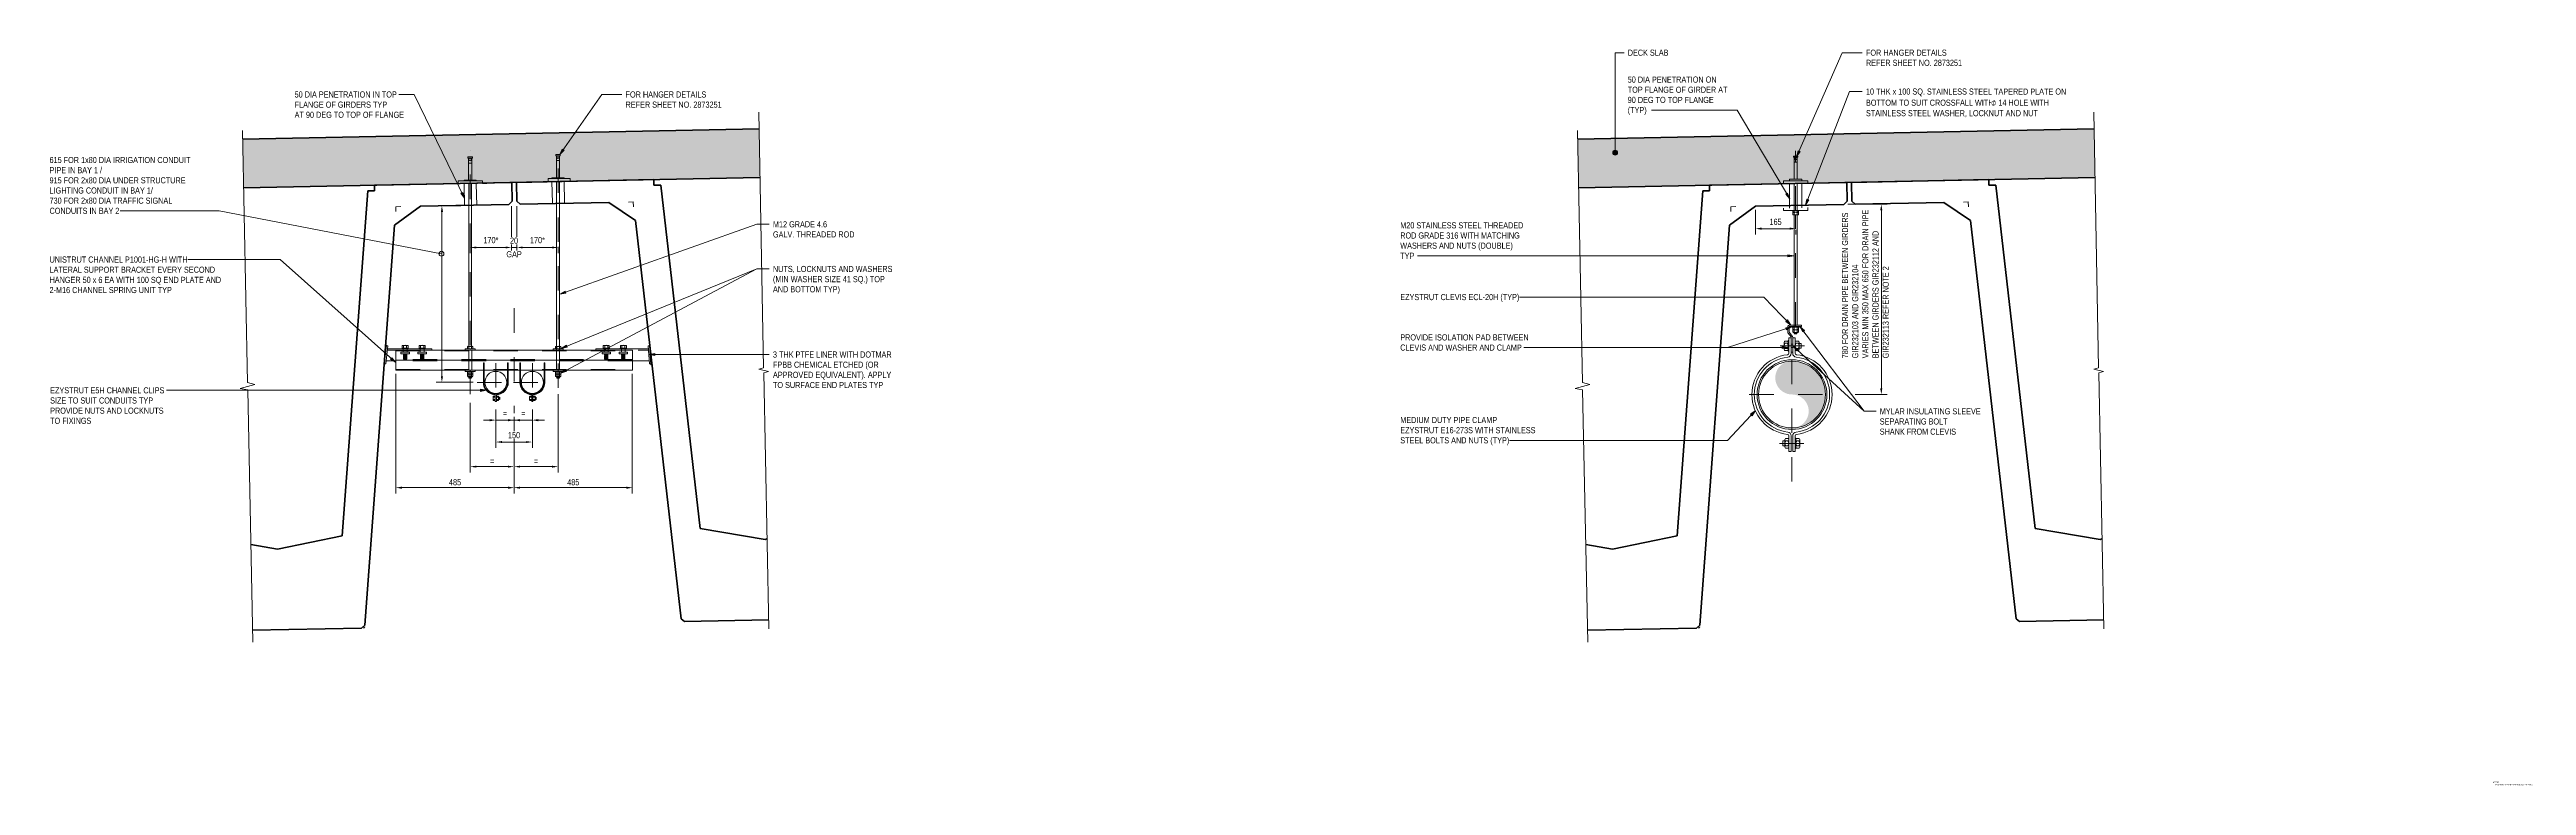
# Model space of a CAD drawing. Header units: metres. Extents: x -5.5 to 4.7, y 2.7 to 5.7.
import ezdxf

# ---------------------------------------------------------------- set-up
doc = ezdxf.new("R2010")
doc.units = ezdxf.units.M
for name, pattern in [('Hidden - Small', [0.002294, 0.0015, -0.0007938]), ('JacobsCenter', [0.015, 0.009, -0.0015, 0.003, -0.0015]), ('JacobsDash', [0.0045, 0.003, -0.0015])]:
    doc.linetypes.add(name, pattern=pattern)
doc.layers.get('Defpoints').update_dxf_attribs({"color": 41})
for name, color, linetype, lineweight in [('A-ANNO-DIMS', 7, 'Continuous', 9), ('A-DETL', 7, 'Continuous', 13), ('A-DETL-GENF', 7, 'Continuous', 9), ('G-ANNO-TEXT', 7, 'Continuous', 9)]:
    doc.layers.add(name, color=color, linetype=linetype, lineweight=lineweight)
doc.styles.add('Arial Narrow', font='ARIALN.TTF', dxfattribs={"height": 0.025})
doc.styles.add('Arial Narrow_1', font='ARIALN.TTF', dxfattribs={"height": 0.025})
doc.styles.add('Arial Narrow_2', font='ARIALN.TTF', dxfattribs={"height": 0.0035})
doc.styles.add('Arial Narrow_3', font='ARIALN.TTF', dxfattribs={"height": 0.005})
doc.styles.add('Segoe UI Symbol', font='seguisym.ttf', dxfattribs={"height": 0.025})
doc.dimstyles.new('Dimension_Standard_O__mm_', dxfattribs={"dimscale": 0.3048, "dimtxt": 0.025586, "dimasz": 0.082021, "dimexe": 0.07874, "dimexo": 0.049213, "dimgap": 0.049213, "dimtad": 1, "dimdec": 0, "dimlfac": 1000, "dimzin": 0, "dimdsep": 46, "dimtxsty": 'Arial Narrow_1', "dimsah": 1, "dimcen": 0.09, "dimaunit": 1, "dimadec": 4, "dimazin": 0, "dimtfac": 1, "dimtdec": 4, "dimtix": 1, "dimtmove": 0, "dimatfit": 3, "dimfxl": 1, "dimtvp": 1, "dimtfill": 1, "dimtolj": 1, "dimtzin": 0, "dimlwd": 18, "dimlwe": 18, "dimarcsym": 2})
doc.dimstyles.new('Dimension_Standard_O__mm__1', dxfattribs={"dimscale": 0.3048, "dimtxt": 0.025586, "dimasz": 0.082021, "dimexe": 0.07874, "dimexo": 0.049213, "dimgap": 0.049213, "dimtad": 1, "dimdec": 0, "dimlfac": 1000, "dimzin": 0, "dimdsep": 46, "dimtxsty": 'Arial Narrow', "dimsah": 1, "dimcen": 0.09, "dimaunit": 1, "dimadec": 4, "dimazin": 0, "dimtfac": 1, "dimtdec": 4, "dimtix": 1, "dimtmove": 0, "dimatfit": 3, "dimfxl": 1, "dimtvp": 1, "dimtfill": 1, "dimtolj": 1, "dimtzin": 0, "dimlwd": 18, "dimlwe": 18, "dimarcsym": 2})
doc.dimstyles.new('Dimension_Standard_T__mm_', dxfattribs={"dimscale": 0.3048, "dimtxt": 0.025586, "dimasz": 0.082021, "dimexe": 0.07874, "dimexo": 0.049213, "dimgap": 0.032808, "dimtad": 1, "dimdec": 0, "dimlfac": 1000, "dimzin": 0, "dimdsep": 46, "dimtxsty": 'Arial Narrow', "dimsah": 1, "dimcen": 0.09, "dimaunit": 1, "dimadec": 4, "dimazin": 0, "dimtfac": 1, "dimtdec": 4, "dimtix": 1, "dimtmove": 0, "dimatfit": 3, "dimfxl": 1, "dimtvp": 1, "dimtolj": 1, "dimtzin": 0, "dimlwd": 18, "dimlwe": 18, "dimarcsym": 2})

msp = doc.modelspace()

# ---------------------------------------------------------------- texts
at = {"layer": 'G-ANNO-TEXT', "char_height": 0.025, "attachment_point": 1, "style": 'Arial Narrow', "bg_fill": 3, "box_fill_scale": 1, "bg_fill_color": 256, "bg_fill_transparency": 0}
for s, insert in [('50 DIA PENETRATION ON ', (1.0179, 5.5652)), ('615 FOR 1x80 DIA IRRIGATION CONDUIT ', (-5.4539, 5.2353)), ('M20 STAINLESS STEEL THREADED ', (0.0851, 4.9673)), ('MEDIUM DUTY PIPE CLAMP ', (0.0851, 4.1687))]:
    msp.add_mtext(s, dxfattribs=dict(at, insert=insert))
at = {"layer": 'G-ANNO-TEXT', "insert": (4.5661, 2.6613), "char_height": 0.0035, "attachment_point": 1, "style": 'Arial Narrow_2', "bg_fill": 3, "box_fill_scale": 1, "bg_fill_color": 256, "bg_fill_true_color": 13158600, "bg_fill_transparency": 0}
msp.add_mtext('1.', dxfattribs=at)

# ---------------------------------------------------------------- blocks, each defined once
blk = doc.blocks.new('1815 DEEP SUPER-T GIRDER_2D - 1815 DEEP SUPER-T GIRDER_2D-7372020-DRG-2873255 - TYPE 5 HANGER _1X80 DIA AND 2X80 DIA_')
at = {"layer": 'A-DETL-GENF', "lineweight": 50}
for p, q in [((0.399, 0.037), (0.266, -1.375)), ((0.427, 0.037), (0.399, 0.037)), ((0.427, 0.06), (0.99, 0.06)), ((0.427, 0.037), (0.427, 0.06)), ((0.99, -0.017), (0.99, 0.06)), ((0.506, -0.106), (0.614, -0.03)), ((0.614, -0.03), (0.977, -0.03)), ((0.977, -0.03), (0.99, -0.017)), ((0.506, -0.106), (0.351, -1.743)), ((0, -1.425), (-0.109, -1.404)), ((0, -1.425), (0.266, -1.375)), ((-0.109, -1.755), (0.338, -1.755)), ((0.338, -1.755), (0.351, -1.743))]:
    blk.add_line(p, q, dxfattribs=at)
at = {"layer": 'A-DETL-GENF', "color": 8, "true_color": 0x808080}
for p, q in [((0.513, -0.03), (0.512, -0.05)), ((0.533, -0.03), (0.513, -0.03)), ((0.35, -1.755), (0.345, -1.755)), ((0.35, -1.755), (0.351, -1.75))]:
    blk.add_line(p, q, dxfattribs=at)
blk = doc.blocks.new('1815 DEEP SUPER-T GIRDER_2D - 1815 DEEP SUPER-T GIRDER_2D-V1-DRG-2873255 - TYPE 5 HANGER _1X80 DIA AND 2X80 DIA_')
at = {"layer": 'A-DETL-GENF', "lineweight": 50}
for p, q in [((-0.99, 0.06), (-0.427, 0.06)), ((-0.99, -0.017), (-0.99, 0.06)), ((-0.427, 0.037), (-0.427, 0.06)), ((-0.427, 0.037), (-0.399, 0.037)), ((-0.399, 0.037), (-0.266, -1.375)), ((-0.977, -0.03), (-0.99, -0.017)), ((-0.977, -0.03), (-0.614, -0.03)), ((-0.506, -0.106), (-0.614, -0.03)), ((-0.506, -0.106), (-0.351, -1.743)), ((0, -1.425), (-0.266, -1.375)), ((0, -1.425), (0.007, -1.423)), ((-0.351, -1.743), (-0.338, -1.755)), ((-0.338, -1.755), (0.007, -1.755))]:
    blk.add_line(p, q, dxfattribs=at)
at = {"layer": 'A-DETL-GENF', "color": 8, "true_color": 0x808080}
for p, q in [((-0.533, -0.03), (-0.513, -0.03)), ((-0.513, -0.03), (-0.512, -0.05))]:
    blk.add_line(p, q, dxfattribs=at)
blk = doc.blocks.new('CS_DET_BreakLine_ViewScale - CS_Std BreakLine-7262363-DRG-2873255 - TYPE 5 HANGER _1X80 DIA AND 2X80 DIA_')
at = {"layer": 'A-DETL-GENF'}
for p, q in [((1.004, 0), (-0.03, 0)), ((1.012, 0.03), (1.004, 0)), ((1.027, -0.03), (1.012, 0.03)), ((1.034, 0), (1.027, -0.03)), ((2.069, 0), (1.034, 0))]:
    blk.add_line(p, q, dxfattribs=at)
blk = doc.blocks.new('CS_DET_BreakLine_ViewScale - CS_Std BreakLine-7262547-DRG-2873255 - TYPE 5 HANGER _1X80 DIA AND 2X80 DIA_')
at = {"layer": 'A-DETL-GENF'}
for p, q in [((-0.02, 0), (1.03, 0)), ((1.03, 0), (1.035, -0.02)), ((1.035, -0.02), (1.045, 0.02)), ((1.045, 0.02), (1.05, 0)), ((1.05, 0), (2.1, 0))]:
    blk.add_line(p, q, dxfattribs=at)
blk = doc.blocks.new('1815 DEEP SUPER-T GIRDER_2D - 1815 DEEP SUPER-T GIRDER_2D-7372020-DRG-2873255 - TYPE 6 HANGER _1X250 DIA_')
at = {"layer": 'A-DETL-GENF', "lineweight": 50}
for p, q in [((0.399, 0.037), (0.266, -1.375)), ((0.427, 0.037), (0.399, 0.037)), ((0.427, 0.06), (0.99, 0.06)), ((0.427, 0.037), (0.427, 0.06)), ((0.99, -0.017), (0.99, 0.06)), ((0.506, -0.106), (0.614, -0.03)), ((0.614, -0.03), (0.977, -0.03)), ((0.977, -0.03), (0.99, -0.017)), ((0.506, -0.106), (0.351, -1.743)), ((0, -1.425), (-0.109, -1.404)), ((0, -1.425), (0.266, -1.375)), ((-0.109, -1.755), (0.338, -1.755)), ((0.338, -1.755), (0.351, -1.743))]:
    blk.add_line(p, q, dxfattribs=at)
at = {"layer": 'A-DETL-GENF', "color": 8, "true_color": 0x808080}
for p, q in [((0.513, -0.03), (0.512, -0.05)), ((0.533, -0.03), (0.513, -0.03)), ((0.35, -1.755), (0.345, -1.755)), ((0.35, -1.755), (0.351, -1.75))]:
    blk.add_line(p, q, dxfattribs=at)
blk = doc.blocks.new('1815 DEEP SUPER-T GIRDER_2D - 1815 DEEP SUPER-T GIRDER_2D-V2-DRG-2873255 - TYPE 6 HANGER _1X250 DIA_')
at = {"layer": 'A-DETL-GENF', "lineweight": 50}
for p, q in [((-0.99, 0.06), (-0.427, 0.06)), ((-0.99, -0.017), (-0.99, 0.06)), ((-0.427, 0.037), (-0.427, 0.06)), ((-0.427, 0.037), (-0.399, 0.037)), ((-0.399, 0.037), (-0.266, -1.375)), ((-0.977, -0.03), (-0.99, -0.017)), ((-0.977, -0.03), (-0.614, -0.03)), ((-0.506, -0.106), (-0.614, -0.03)), ((-0.506, -0.106), (-0.351, -1.743)), ((0, -1.425), (-0.266, -1.375)), ((0, -1.425), (0.007, -1.423)), ((-0.351, -1.743), (-0.338, -1.755)), ((-0.338, -1.755), (0.007, -1.755))]:
    blk.add_line(p, q, dxfattribs=at)
at = {"layer": 'A-DETL-GENF', "color": 8, "true_color": 0x808080}
for p, q in [((-0.533, -0.03), (-0.513, -0.03)), ((-0.513, -0.03), (-0.512, -0.05))]:
    blk.add_line(p, q, dxfattribs=at)
blk = doc.blocks.new('CS_DET_BreakLine_ViewScale - CS_Std BreakLine-7262363-DRG-2873255 - TYPE 6 HANGER _1X250 DIA_')
at = {"layer": 'A-DETL-GENF'}
for p, q in [((1.004, 0), (-0.03, 0)), ((1.012, 0.03), (1.004, 0)), ((1.027, -0.03), (1.012, 0.03)), ((1.034, 0), (1.027, -0.03)), ((2.069, 0), (1.034, 0))]:
    blk.add_line(p, q, dxfattribs=at)
blk = doc.blocks.new('CS_DET_BreakLine_ViewScale - CS_Std BreakLine-7262547-DRG-2873255 - TYPE 6 HANGER _1X250 DIA_')
at = {"layer": 'A-DETL-GENF'}
for p, q in [((-0.02, 0), (1.03, 0)), ((1.03, 0), (1.035, -0.02)), ((1.035, -0.02), (1.045, 0.02)), ((1.045, 0.02), (1.05, 0)), ((1.05, 0), (2.1, 0))]:
    blk.add_line(p, q, dxfattribs=at)
blk = doc.blocks.new('BoltThinNutElevation - ThinNut-8397140-DRG-2873255 - TYPE 6 HANGER _1X250 DIA_')
at = {"layer": 'A-DETL-GENF', "lineweight": 13}
for p, q in [((0, 0.009), (0, -0.009)), ((0.002, 0.012), (0.006, 0.012)), ((0.002, 0.006), (0.006, 0.006)), ((0.002, -0.006), (0.006, -0.006)), ((0.002, -0.012), (0.006, -0.012))]:
    blk.add_line(p, q, dxfattribs=at)
for centre, radius, start, end in [((0.004, 0.009), 0.0036, 123.5573, 236.4427), ((0.012, 0), 0.012, 150, 210), ((0.004, 0.009), 0.0036, 303.5573, 56.4427), ((-0.005, 0), 0.012, 330, 30), ((0.004, -0.009), 0.0036, 123.6912, 236.4427), ((0.004, -0.009), 0.0036, 0.0121, 56.3088), ((0.004, -0.009), 0.0036, 303.5573, 359.9331)]:
    blk.add_arc(centre, radius, start, end, dxfattribs=at)
blk = doc.blocks.new('BoltNutElevation - Nut-8397138-DRG-2873255 - TYPE 6 HANGER _1X250 DIA_')
at = {"layer": 'A-DETL-GENF', "lineweight": 13}
for p, q in [((0, 0.009), (0, -0.009)), ((0.002, 0.012), (0.009, 0.012)), ((0.002, 0.006), (0.009, 0.006)), ((0.011, 0.009), (0.011, -0.009)), ((0.002, -0.006), (0.009, -0.006)), ((0.002, -0.012), (0.009, -0.012))]:
    blk.add_line(p, q, dxfattribs=at)
for centre, radius, start, end in [((0.004, 0.009), 0.0036, 123.5573, 236.4427), ((0.012, 0), 0.012, 150, 210), ((0.007, 0.009), 0.0036, 303.5573, 56.4427), ((-0.001, 0), 0.012, 330, 30), ((0.004, -0.009), 0.0036, 123.6912, 236.4427), ((0.007, -0.009), 0.0036, 303.5573, 56.3088)]:
    blk.add_arc(centre, radius, start, end, dxfattribs=at)
blk = doc.blocks.new('DIMBLOCK1-DRG-2873255 - TYPE 5 HANGER _1X80 DIA AND 2X80 DIA_')
at = {"layer": 'A-ANNO-DIMS', "color": 0, "lineweight": 18, "transparency": 16777216}
for p, q in [((-3.064, 4.346), (-3.064, 3.855)), ((-3.549, 4.169), (-3.549, 3.855)), ((-3.089, 3.879), (-3.524, 3.879))]:
    blk.add_line(p, q, dxfattribs=at)
at = {"layer": 'A-ANNO-DIMS', "color": 0, "transparency": 16777216}
for points in [[(-3.524, 3.883), (-3.524, 3.874), (-3.549, 3.879)], [(-3.089, 3.883), (-3.089, 3.874), (-3.064, 3.879)]]:
    blk.add_solid(points, dxfattribs=at)
at = {"layer": 'Defpoints', "color": 0, "transparency": 16777216}
for p in [(-3.064, 4.361), (-3.549, 4.184), (-3.549, 3.879)]:
    blk.add_point(p, dxfattribs=at)
at = {"layer": 'A-ANNO-DIMS', "color": 0, "lineweight": 18, "transparency": 16777216, "insert": (-3.306, 3.901), "char_height": 0.025, "width": 0.05702, "attachment_point": 5, "style": 'Arial Narrow'}
blk.add_mtext('\\A1;485', dxfattribs=at)
blk = doc.blocks.new('DIMBLOCK2-DRG-2873255 - TYPE 5 HANGER _1X80 DIA AND 2X80 DIA_')
at = {"layer": 'A-ANNO-DIMS', "color": 0, "lineweight": 18, "transparency": 16777216}
for p, q in [((-4.034, 4.346), (-4.034, 3.855)), ((-3.549, 4.169), (-3.549, 3.855)), ((-3.574, 3.879), (-4.009, 3.879))]:
    blk.add_line(p, q, dxfattribs=at)
at = {"layer": 'A-ANNO-DIMS', "color": 0, "transparency": 16777216}
for points in [[(-4.009, 3.883), (-4.009, 3.874), (-4.034, 3.879)], [(-3.574, 3.883), (-3.574, 3.874), (-3.549, 3.879)]]:
    blk.add_solid(points, dxfattribs=at)
at = {"layer": 'Defpoints', "color": 0, "transparency": 16777216}
for p in [(-4.034, 4.361), (-3.549, 4.184), (-4.034, 3.879)]:
    blk.add_point(p, dxfattribs=at)
at = {"layer": 'A-ANNO-DIMS', "color": 0, "lineweight": 18, "transparency": 16777216, "insert": (-3.791, 3.901), "char_height": 0.025, "width": 0.05702, "attachment_point": 5, "style": 'Arial Narrow'}
blk.add_mtext('\\A1;485', dxfattribs=at)
blk = doc.blocks.new('DIMBLOCK3-DRG-2873255 - TYPE 5 HANGER _1X80 DIA AND 2X80 DIA_')
at = {"layer": 'A-ANNO-DIMS', "color": 0, "lineweight": 18, "transparency": 16777216}
for p, q in [((-3.549, 4.169), (-3.549, 3.941)), ((-3.368, 4.262), (-3.368, 3.941)), ((-3.393, 3.965), (-3.524, 3.965))]:
    blk.add_line(p, q, dxfattribs=at)
at = {"layer": 'A-ANNO-DIMS', "color": 0, "transparency": 16777216}
for points in [[(-3.524, 3.969), (-3.524, 3.961), (-3.549, 3.965)], [(-3.393, 3.969), (-3.393, 3.961), (-3.368, 3.965)]]:
    blk.add_solid(points, dxfattribs=at)
at = {"layer": 'Defpoints', "color": 0, "transparency": 16777216}
for p in [(-3.368, 4.277), (-3.549, 4.184), (-3.549, 3.965)]:
    blk.add_point(p, dxfattribs=at)
at = {"layer": 'A-ANNO-DIMS', "color": 0, "lineweight": 18, "transparency": 16777216, "insert": (-3.459, 3.988), "char_height": 0.025, "width": 0.01998, "attachment_point": 5, "style": 'Arial Narrow'}
blk.add_mtext('\\A1;=', dxfattribs=at)
blk = doc.blocks.new('DIMBLOCK4-DRG-2873255 - TYPE 5 HANGER _1X80 DIA AND 2X80 DIA_')
at = {"layer": 'A-ANNO-DIMS', "color": 0, "lineweight": 18, "transparency": 16777216}
for p, q in [((-3.729, 4.227), (-3.729, 3.941)), ((-3.549, 4.169), (-3.549, 3.941)), ((-3.574, 3.965), (-3.704, 3.965))]:
    blk.add_line(p, q, dxfattribs=at)
at = {"layer": 'A-ANNO-DIMS', "color": 0, "transparency": 16777216}
for points in [[(-3.704, 3.969), (-3.704, 3.961), (-3.729, 3.965)], [(-3.574, 3.969), (-3.574, 3.961), (-3.549, 3.965)]]:
    blk.add_solid(points, dxfattribs=at)
at = {"layer": 'Defpoints', "color": 0, "transparency": 16777216}
for p in [(-3.729, 4.242), (-3.549, 4.184), (-3.729, 3.965)]:
    blk.add_point(p, dxfattribs=at)
at = {"layer": 'A-ANNO-DIMS', "color": 0, "lineweight": 18, "transparency": 16777216, "insert": (-3.639, 3.988), "char_height": 0.025, "width": 0.01998, "attachment_point": 5, "style": 'Arial Narrow'}
blk.add_mtext('\\A1;=', dxfattribs=at)
blk = doc.blocks.new('DIMBLOCK5-DRG-2873255 - TYPE 5 HANGER _1X80 DIA AND 2X80 DIA_')
at = {"layer": 'A-ANNO-DIMS', "color": 0, "lineweight": 18, "transparency": 16777216}
for p, q in [((-3.559, 5.033), (-3.559, 4.84)), ((-3.729, 4.867), (-3.729, 4.84)), ((-3.704, 4.864), (-3.584, 4.864))]:
    blk.add_line(p, q, dxfattribs=at)
at = {"layer": 'A-ANNO-DIMS', "color": 0, "transparency": 16777216}
for points in [[(-3.704, 4.868), (-3.704, 4.86), (-3.729, 4.864)], [(-3.584, 4.868), (-3.584, 4.86), (-3.559, 4.864)]]:
    blk.add_solid(points, dxfattribs=at)
at = {"layer": 'Defpoints', "color": 0, "transparency": 16777216}
blk.add_point((-3.559, 5.048), dxfattribs=at)
at = {"layer": 'A-ANNO-DIMS', "color": 0, "lineweight": 18, "transparency": 16777216, "insert": (-3.644, 4.894), "char_height": 0.025, "width": 0.07018, "attachment_point": 5, "style": 'Arial Narrow_1', "bg_fill": 3, "box_fill_scale": 1.1, "bg_fill_color": 256, "bg_fill_true_color": 13158600, "bg_fill_transparency": 0}
blk.add_mtext('\\A1;\u200c170*', dxfattribs=at)
at = {"layer": 'Defpoints', "color": 0, "transparency": 16777216}
for p in [(-3.729, 4.882), (-3.559, 4.864)]:
    blk.add_point(p, dxfattribs=at)
blk = doc.blocks.new('DIMBLOCK6-DRG-2873255 - TYPE 5 HANGER _1X80 DIA AND 2X80 DIA_')
at = {"layer": 'A-ANNO-DIMS', "color": 0, "lineweight": 18, "transparency": 16777216}
for p, q in [((-3.538, 5.034), (-3.538, 4.84)), ((-3.513, 4.864), (-3.393, 4.864)), ((-3.368, 4.867), (-3.368, 4.84))]:
    blk.add_line(p, q, dxfattribs=at)
at = {"layer": 'A-ANNO-DIMS', "color": 0, "transparency": 16777216}
for points in [[(-3.513, 4.868), (-3.513, 4.86), (-3.538, 4.864)], [(-3.393, 4.868), (-3.393, 4.86), (-3.368, 4.864)]]:
    blk.add_solid(points, dxfattribs=at)
at = {"layer": 'Defpoints', "color": 0, "transparency": 16777216}
blk.add_point((-3.538, 5.049), dxfattribs=at)
at = {"layer": 'A-ANNO-DIMS', "color": 0, "lineweight": 18, "transparency": 16777216, "insert": (-3.453, 4.894), "char_height": 0.025, "width": 0.07018, "attachment_point": 5, "style": 'Arial Narrow_1', "bg_fill": 3, "box_fill_scale": 1.1, "bg_fill_color": 256, "bg_fill_true_color": 13158600, "bg_fill_transparency": 0}
blk.add_mtext('\\A1;\u200c170*', dxfattribs=at)
at = {"layer": 'Defpoints', "color": 0, "transparency": 16777216}
for p in [(-3.368, 4.882), (-3.368, 4.864)]:
    blk.add_point(p, dxfattribs=at)
blk = doc.blocks.new('DIMBLOCK7-DRG-2873255 - TYPE 5 HANGER _1X80 DIA AND 2X80 DIA_')
at = {"layer": 'A-ANNO-DIMS', "color": 0, "lineweight": 18, "transparency": 16777216}
for p, q in [((-3.624, 4.199), (-3.624, 4.132)), ((-3.649, 4.156), (-3.674, 4.156)), ((-3.624, 4.156), (-3.549, 4.156)), ((-3.549, 4.151), (-3.549, 4.132)), ((-3.524, 4.156), (-3.499, 4.156))]:
    blk.add_line(p, q, dxfattribs=at)
at = {"layer": 'A-ANNO-DIMS', "color": 0, "transparency": 16777216}
for points in [[(-3.649, 4.16), (-3.649, 4.151), (-3.624, 4.156)], [(-3.524, 4.16), (-3.524, 4.151), (-3.549, 4.156)]]:
    blk.add_solid(points, dxfattribs=at)
at = {"layer": 'A-ANNO-DIMS', "color": 0, "lineweight": 18, "transparency": 16777216, "insert": (-3.586, 4.183), "char_height": 0.025, "width": 0.01998, "attachment_point": 5, "style": 'Arial Narrow', "bg_fill": 3, "box_fill_scale": 1.1, "bg_fill_color": 256, "bg_fill_true_color": 13158600, "bg_fill_transparency": 0}
blk.add_mtext('\\A1;=', dxfattribs=at)
at = {"layer": 'Defpoints', "color": 0, "transparency": 16777216}
for p in [(-3.624, 4.214), (-3.549, 4.166), (-3.549, 4.156)]:
    blk.add_point(p, dxfattribs=at)
blk = doc.blocks.new('DIMBLOCK8-DRG-2873255 - TYPE 5 HANGER _1X80 DIA AND 2X80 DIA_')
at = {"layer": 'A-ANNO-DIMS', "color": 0, "lineweight": 18, "transparency": 16777216}
for p, q in [((-3.474, 4.199), (-3.474, 4.132)), ((-3.574, 4.156), (-3.599, 4.156)), ((-3.549, 4.156), (-3.474, 4.156)), ((-3.549, 4.151), (-3.549, 4.132)), ((-3.449, 4.156), (-3.424, 4.156))]:
    blk.add_line(p, q, dxfattribs=at)
at = {"layer": 'A-ANNO-DIMS', "color": 0, "transparency": 16777216}
for points in [[(-3.574, 4.16), (-3.574, 4.151), (-3.549, 4.156)], [(-3.449, 4.16), (-3.449, 4.151), (-3.474, 4.156)]]:
    blk.add_solid(points, dxfattribs=at)
at = {"layer": 'A-ANNO-DIMS', "color": 0, "lineweight": 18, "transparency": 16777216, "insert": (-3.511, 4.183), "char_height": 0.025, "width": 0.01998, "attachment_point": 5, "style": 'Arial Narrow', "bg_fill": 3, "box_fill_scale": 1.1, "bg_fill_color": 256, "bg_fill_true_color": 13158600, "bg_fill_transparency": 0}
blk.add_mtext('\\A1;=', dxfattribs=at)
at = {"layer": 'Defpoints', "color": 0, "transparency": 16777216}
for p in [(-3.549, 4.166), (-3.474, 4.214), (-3.474, 4.156)]:
    blk.add_point(p, dxfattribs=at)
blk = doc.blocks.new('DIMBLOCK9-DRG-2873255 - TYPE 5 HANGER _1X80 DIA AND 2X80 DIA_')
at = {"layer": 'A-ANNO-DIMS', "color": 0, "lineweight": 18, "transparency": 16777216}
for p, q in [((-3.624, 4.199), (-3.624, 4.042)), ((-3.474, 4.199), (-3.474, 4.042)), ((-3.599, 4.066), (-3.499, 4.066))]:
    blk.add_line(p, q, dxfattribs=at)
at = {"layer": 'A-ANNO-DIMS', "color": 0, "transparency": 16777216}
for points in [[(-3.599, 4.07), (-3.599, 4.062), (-3.624, 4.066)], [(-3.499, 4.07), (-3.499, 4.062), (-3.474, 4.066)]]:
    blk.add_solid(points, dxfattribs=at)
at = {"layer": 'Defpoints', "color": 0, "transparency": 16777216}
for p in [(-3.624, 4.214), (-3.474, 4.214)]:
    blk.add_point(p, dxfattribs=at)
at = {"layer": 'A-ANNO-DIMS', "color": 0, "lineweight": 18, "transparency": 16777216, "insert": (-3.549, 4.094), "char_height": 0.025, "width": 0.05702, "attachment_point": 5, "style": 'Arial Narrow', "bg_fill": 3, "box_fill_scale": 1.1, "bg_fill_color": 256, "bg_fill_true_color": 13158600, "bg_fill_transparency": 0}
blk.add_mtext('\\A1;150', dxfattribs=at)
at = {"layer": 'Defpoints', "color": 0, "transparency": 16777216}
blk.add_point((-3.474, 4.066), dxfattribs=at)
blk = doc.blocks.new('DIMBLOCK10-DRG-2873255 - TYPE 5 HANGER _1X80 DIA AND 2X80 DIA_')
at = {"layer": 'A-ANNO-DIMS', "color": 0, "lineweight": 18, "transparency": 16777216}
for p, q in [((-3.559, 5.033), (-3.559, 4.84)), ((-3.538, 5.034), (-3.538, 4.84)), ((-3.584, 4.864), (-3.609, 4.864)), ((-3.559, 4.864), (-3.538, 4.864)), ((-3.513, 4.864), (-3.488, 4.864))]:
    blk.add_line(p, q, dxfattribs=at)
at = {"layer": 'A-ANNO-DIMS', "color": 0, "transparency": 16777216}
for points in [[(-3.584, 4.868), (-3.584, 4.86), (-3.559, 4.864)], [(-3.513, 4.868), (-3.513, 4.86), (-3.538, 4.864)]]:
    blk.add_solid(points, dxfattribs=at)
at = {"layer": 'Defpoints', "color": 0, "transparency": 16777216}
for p in [(-3.559, 5.048), (-3.538, 5.049)]:
    blk.add_point(p, dxfattribs=at)
at = {"layer": 'A-ANNO-DIMS', "color": 0, "lineweight": 18, "transparency": 16777216, "insert": (-3.549, 4.892), "char_height": 0.025, "width": 0.07261, "attachment_point": 5, "style": 'Arial Narrow', "bg_fill": 3, "box_fill_scale": 1.1, "bg_fill_color": 256, "bg_fill_true_color": 13158600, "bg_fill_transparency": 0}
blk.add_mtext('\\A1;20', dxfattribs=at)
at = {"layer": 'A-ANNO-DIMS', "color": 0, "lineweight": 18, "transparency": 16777216, "insert": (-3.549, 4.836), "char_height": 0.025, "width": 0.07261, "attachment_point": 5, "style": 'Arial Narrow', "bg_fill": 3, "box_fill_scale": 1.1, "bg_fill_color": 256, "bg_fill_true_color": 13158600, "bg_fill_transparency": 0}
blk.add_mtext('\\A1;GAP', dxfattribs=at)
at = {"layer": 'Defpoints', "color": 0, "transparency": 16777216}
blk.add_point((-3.538, 4.864), dxfattribs=at)
blk = doc.blocks.new('DIMBLOCK11-DRG-2873255 - TYPE 5 HANGER _1X80 DIA AND 2X80 DIA_')
at = {"layer": 'A-ANNO-DIMS', "color": 0, "lineweight": 18, "transparency": 16777216}
for p, q in [((-3.767, 5.035), (-3.869, 5.035)), ((-3.845, 5.01), (-3.845, 4.336)), ((-3.716, 4.311), (-3.869, 4.311))]:
    blk.add_line(p, q, dxfattribs=at)
at = {"layer": 'A-ANNO-DIMS', "color": 0, "transparency": 16777216}
for points in [[(-3.849, 5.01), (-3.84, 5.01), (-3.845, 5.035)], [(-3.849, 4.336), (-3.84, 4.336), (-3.845, 4.311)]]:
    blk.add_solid(points, dxfattribs=at)
at = {"layer": 'Defpoints', "color": 0, "transparency": 16777216}
for p in [(-3.752, 5.035), (-3.845, 4.311), (-3.701, 4.311)]:
    blk.add_point(p, dxfattribs=at)
at = {"layer": 'A-ANNO-DIMS', "color": 0, "lineweight": 18, "transparency": 16777216, "insert": (-3.874, 4.673), "char_height": 0.025, "attachment_point": 5, "rotation": 90, "style": 'Arial Narrow', "bg_fill": 3, "box_fill_scale": 1.1, "bg_fill_color": 256, "bg_fill_true_color": 13158600, "bg_fill_transparency": 0}
blk.add_mtext('\\A1;\u200c', dxfattribs=at)
blk = doc.blocks.new('DIMBLOCK12-DRG-2873255 - TYPE 6 HANGER _1X250 DIA_')
at = {"layer": 'A-ANNO-DIMS', "color": 0, "lineweight": 18, "transparency": 16777216}
for p, q in [((1.542, 5.018), (1.542, 4.917)), ((1.567, 4.941), (1.682, 4.941)), ((1.707, 4.937), (1.707, 4.917))]:
    blk.add_line(p, q, dxfattribs=at)
at = {"layer": 'A-ANNO-DIMS', "color": 0, "transparency": 16777216}
for points in [[(1.567, 4.946), (1.567, 4.937), (1.542, 4.941)], [(1.682, 4.946), (1.682, 4.937), (1.707, 4.941)]]:
    blk.add_solid(points, dxfattribs=at)
at = {"layer": 'Defpoints', "color": 0, "transparency": 16777216}
for p in [(1.542, 5.033), (1.707, 4.952), (1.707, 4.941)]:
    blk.add_point(p, dxfattribs=at)
at = {"layer": 'A-ANNO-DIMS', "color": 0, "lineweight": 18, "transparency": 16777216, "insert": (1.624, 4.969), "char_height": 0.025, "width": 0.05702, "attachment_point": 5, "style": 'Arial Narrow', "bg_fill": 3, "box_fill_scale": 1.1, "bg_fill_color": 256, "bg_fill_true_color": 13158600, "bg_fill_transparency": 0}
blk.add_mtext('\\A1;165', dxfattribs=at)
blk = doc.blocks.new('DIMBLOCK13-DRG-2873255 - TYPE 6 HANGER _1X250 DIA_')
at = {"layer": 'A-ANNO-DIMS', "color": 0, "lineweight": 18, "transparency": 16777216}
for p, q in [((1.92, 5.041), (2.082, 5.041)), ((2.058, 4.286), (2.058, 5.016)), ((1.951, 4.261), (2.082, 4.261))]:
    blk.add_line(p, q, dxfattribs=at)
at = {"layer": 'A-ANNO-DIMS', "color": 0, "transparency": 16777216}
for points in [[(2.053, 5.016), (2.062, 5.016), (2.058, 5.041)], [(2.053, 4.286), (2.062, 4.286), (2.058, 4.261)]]:
    blk.add_solid(points, dxfattribs=at)
at = {"layer": 'Defpoints', "color": 0, "transparency": 16777216}
for p in [(1.905, 5.041), (2.058, 5.041), (1.936, 4.261)]:
    blk.add_point(p, dxfattribs=at)
at = {"layer": 'A-ANNO-DIMS', "color": 0, "lineweight": 18, "transparency": 16777216, "insert": (2.028, 4.651), "char_height": 0.025, "attachment_point": 5, "rotation": 90, "style": 'Arial Narrow', "bg_fill": 3, "box_fill_scale": 1.1, "bg_fill_color": 256, "bg_fill_true_color": 13158600, "bg_fill_transparency": 0}
blk.add_mtext('\\A1;\u200c', dxfattribs=at)

# ---------------------------------------------------------------- dimensions: what is measured, and where the dimension line sits
at = {"layer": 'A-ANNO-DIMS', "lineweight": 18}
for base, p1, p2, picture, middle in [((-4.0339, 3.8786), (-3.5489, 4.1837), (-4.0339, 4.3607), 'DIMBLOCK2-DRG-2873255 - TYPE 5 HANGER _1X80 DIA AND 2X80 DIA_', (-3.7914, 3.9014)), ((-3.5489, 3.8786), (-3.0639, 4.3607), (-3.5489, 4.1837), 'DIMBLOCK1-DRG-2873255 - TYPE 5 HANGER _1X80 DIA AND 2X80 DIA_', (-3.3064, 3.9014))]:
    dim = msp.add_linear_dim(base=base, p1=p1, p2=p2, dimstyle='Dimension_Standard_T__mm_', override={"dimpost": '<>', "dimfxl": 0.516289}, dxfattribs=at)
    dim.commit()
    dim.dimension.update_dxf_attribs({"geometry": picture, "text_midpoint": middle})
for base, p1, p2, override, picture, middle in [((-3.5489, 3.9651), (-3.3685, 4.2772), (-3.5489, 4.1837), {"dimpost": '<>', "dimfxl": 0.203221}, 'DIMBLOCK3-DRG-2873255 - TYPE 5 HANGER _1X80 DIA AND 2X80 DIA_', (-3.4587, 3.9876)), ((-3.7288, 3.9651), (-3.5489, 4.1837), (-3.7288, 4.2421), {"dimpost": '<>', "dimfxl": 0.189098}, 'DIMBLOCK4-DRG-2873255 - TYPE 5 HANGER _1X80 DIA AND 2X80 DIA_', (-3.6388, 3.9876))]:
    dim = msp.add_linear_dim(base=base, p1=p1, p2=p2, text='=', dimstyle='Dimension_Standard_T__mm_', override=override, dxfattribs=at)
    dim.commit()
    dim.dimension.update_dxf_attribs({"geometry": picture, "text_midpoint": middle})

# ---------------------------------------------------------------- hatches: boundary and pattern name
at = {"layer": 'A-DETL-GENF'}
h = msp.add_hatch(dxfattribs=at)
h.set_pattern_fill('FP_1', color=256, style=0, pattern_type=2)
h.set_pattern_definition([(50, (0, 0), (0.0925501, -0.0080936), [0.00968, -0.10645]), (355, (0, 0), (-0.0178988, 0.0970593), [0.00774, -0.08516]), (100.451, (0.00771, -0.00067), (0.0746521, 0.0889572), [0.00822, -0.09047]), (46.184, (0, 0.02581), (0.137706, -0.0213563), [0.01452, -0.15968]), (96.636, (0.01148, 0.02403), (0.1206032, 0.1256891), [0.01234, -0.1357]), (351.184, (0, 0.02581), (0.1205986, 0.1256918), [0.01161, -0.12774]), (21, (0.0129, 0.01935), (0.0770223, -0.05194804), [0.00968, -0.10645]), (326, (0.0129, 0.01935), (0.0314006, 0.0935675), [0.00774, -0.08516]), (71.451, (0.01932, 0.01503), (0.1084195, 0.0416117), [0.00822, -0.09047]), (37.5, (0, 0), (0.00156777, 0.04294984), [0.00034, -0.08379, 0.00034, -0.08612, -0.08548]), (37.5, (0, 0), (0.00156777, 0.04294984), [-0.17058, 0.00034, -0.08515]), (7.5, (0, 0), (0.0339471, 0.0508964), [0.00034, -0.04895, 0.00034, -0.08186, -0.03258]), (7.5, (0, 0), (0.0339471, 0.0508964), [-0.13148, 0.00034, -0.03225]), (327.5, (-0.02877, 0), (0.06888044, -0.00291612), [0.00034, -0.03192, 0.00034, -0.10031, -0.13355]), (327.5, (-0.02877, 0), (0.06888044, -0.00291612), [-0.1329, 0.00034, -0.13321]), (317.5, (-0.04168, 0), (0.07524634, 0.0129182), [0.00034, -0.0416, 0.00034, -0.0665, -0.09484]), (317.5, (-0.04168, 0), (0.07524634, 0.0129182), [-0.10877, 0.00034, -0.0945])])
h.paths.add_polyline_path([(-4.6579, 5.1089), (-2.5407, 5.1512), (-2.5445, 5.3512), (-4.6619, 5.3088)])
h = msp.add_hatch(dxfattribs=at)
h.set_pattern_fill('FP_1', color=256, style=0, pattern_type=2)
h.set_pattern_definition([(50, (5.47442, 0), (0.0925501, -0.0080936), [0.00968, -0.10645]), (355, (5.47442, 0), (-0.0178988, 0.0970593), [0.00774, -0.08516]), (100.451, (5.48213, -0.00067), (0.0746521, 0.0889572), [0.00822, -0.09047]), (46.184, (5.47442, 0.02581), (0.137706, -0.0213563), [0.01452, -0.15968]), (96.636, (5.4859, 0.02403), (0.1206032, 0.1256891), [0.01234, -0.1357]), (351.184, (5.47442, 0.02581), (0.1205986, 0.1256918), [0.01161, -0.12774]), (21, (5.48732, 0.01935), (0.0770223, -0.05194804), [0.00968, -0.10645]), (326, (5.48732, 0.01935), (0.0314006, 0.0935675), [0.00774, -0.08516]), (71.451, (5.49374, 0.01503), (0.1084195, 0.0416117), [0.00822, -0.09047]), (37.5, (5.47442, 0), (0.00156777, 0.04294984), [0.00034, -0.08379, 0.00034, -0.08612, -0.08548]), (37.5, (5.47442, 0), (0.00156777, 0.04294984), [-0.17058, 0.00034, -0.08515]), (7.5, (5.47442, 0), (0.0339471, 0.0508964), [0.00034, -0.04895, 0.00034, -0.08186, -0.03258]), (7.5, (5.47442, 0), (0.0339471, 0.0508964), [-0.13148, 0.00034, -0.03225]), (327.5, (5.44565, 0), (0.06888044, -0.00291612), [0.00034, -0.03192, 0.00034, -0.10031, -0.13355]), (327.5, (5.44565, 0), (0.06888044, -0.00291612), [-0.1329, 0.00034, -0.13321]), (317.5, (5.43274, 0), (0.07524634, 0.0129182), [0.00034, -0.0416, 0.00034, -0.0665, -0.09484]), (317.5, (5.43274, 0), (0.07524634, 0.0129182), [-0.10877, 0.00034, -0.0945])])
h.paths.add_polyline_path([(0.8165, 5.1089), (2.9338, 5.1512), (2.9299, 5.3512), (0.8125, 5.3088)])
at = {"layer": 'A-DETL-GENF', "true_color": 0xc0c0c0}
msp.add_hatch(color=9, dxfattribs=at).paths.add_polyline_path([(1.6915, 4.1241), (1.7036, 4.1246), (1.7154, 4.1262), (1.727, 4.1287), (1.7384, 4.1323), (1.7495, 4.1369), (1.76, 4.1424), (1.7701, 4.1488), (1.7796, 4.1561), (1.7884, 4.1642), (1.7965, 4.173), (1.8038, 4.1825), (1.8102, 4.1926), (1.8157, 4.2031), (1.8203, 4.2142), (1.8241, 4.2268), (1.8264, 4.2372), (1.828, 4.2491), (1.8285, 4.2611), (1.828, 4.273), (1.8264, 4.2849), (1.8239, 4.2965), (1.8203, 4.3079), (1.8157, 4.319), (1.8102, 4.3296), (1.8038, 4.3396), (1.7965, 4.3491), (1.7884, 4.3579), (1.7796, 4.366), (1.7701, 4.3733), (1.76, 4.3797), (1.7495, 4.3852), (1.7384, 4.3898), (1.727, 4.3934), (1.7154, 4.3959), (1.7036, 4.3975), (1.6915, 4.3981), (1.6825, 4.3975), (1.6738, 4.3957), (1.6653, 4.3928), (1.6573, 4.3889), (1.6498, 4.3839), (1.6431, 4.378), (1.6372, 4.3713), (1.6322, 4.3638), (1.6283, 4.3558), (1.6254, 4.3473), (1.6236, 4.3385), (1.623, 4.3296), (1.6236, 4.3206), (1.6254, 4.3118), (1.6283, 4.3033), (1.6322, 4.2953), (1.6372, 4.2879), (1.6431, 4.2811), (1.6498, 4.2752), (1.6573, 4.2702), (1.6653, 4.2663), (1.6738, 4.2634), (1.6825, 4.2617), (1.7006, 4.2605), (1.7093, 4.2587), (1.7178, 4.2558), (1.7258, 4.2519), (1.7332, 4.2469), (1.74, 4.241), (1.7459, 4.2343), (1.7509, 4.2268), (1.7548, 4.2188), (1.7577, 4.2103), (1.7594, 4.2015), (1.76, 4.1926), (1.7594, 4.1836), (1.7577, 4.1748), (1.7548, 4.1663), (1.7509, 4.1583), (1.7459, 4.1509), (1.74, 4.1441), (1.7332, 4.1382), (1.7258, 4.1332), (1.7178, 4.1293), (1.7093, 4.1264), (1.6998, 4.1246)])
at = {"layer": 'G-ANNO-TEXT'}
for points in [[(-3.3618, 5.2448), (-3.3439, 5.2628), (-3.3511, 5.2679)], [(1.7105, 5.2359), (1.7245, 5.2571), (1.7164, 5.2606)], [(-3.7518, 5.0658), (-3.7588, 5.0902), (-3.7667, 5.0864)], [(1.6823, 5.063), (1.6734, 5.0868), (1.6658, 5.0823)], [(1.747, 5.0377), (1.7601, 5.0594), (1.7519, 5.0626)], [(1.6991, 4.8298), (1.6741, 4.8342), (1.6741, 4.8254)], [(-3.3613, 4.6728), (-3.3363, 4.6771), (-3.3392, 4.6854)], [(1.6915, 4.5385), (1.6663, 4.535), (1.669, 4.5266)], [(1.6874, 4.546), (1.6731, 4.5669), (1.6668, 4.5608)], [(1.7239, 4.54), (1.7355, 4.5174), (1.7425, 4.5228)], [(-4.0339, 4.3917), (-4.0496, 4.4116), (-4.0555, 4.405)], [(-3.356, 4.4492), (-3.3311, 4.4546), (-3.3345, 4.4627)], [(-2.9971, 4.4249), (-2.9721, 4.4205), (-2.9721, 4.4293)], [(1.6761, 4.4535), (1.6511, 4.4579), (1.6511, 4.449)], [(1.696, 4.4598), (1.7114, 4.4396), (1.7174, 4.4461)], [(-3.6618, 4.2781), (-3.6868, 4.2825), (-3.6868, 4.2737)], [(-3.3574, 4.3483), (-3.3332, 4.3561), (-3.3374, 4.3639)], [(1.5417, 4.1949), (1.5213, 4.1798), (1.5277, 4.1737)]]:
    msp.add_hatch(color=256, dxfattribs=at).paths.add_polyline_path(points)
h = msp.add_hatch(color=256, dxfattribs=at)
edge = h.paths.add_edge_path()
edge.add_arc((0.9662, 5.2531), 0.01, 0, 360)

# ---------------------------------------------------------------- linework, layer by layer
at = {"layer": 'A-DETL', "lineweight": 35}
for p, q in [((-4.6619, 5.3088), (-2.5445, 5.3512)), ((0.8125, 5.3088), (2.9299, 5.3512)), ((-4.6579, 5.1089), (-2.5407, 5.1512)), ((0.8165, 5.1089), (2.9338, 5.1512))]:
    msp.add_line(p, q, dxfattribs=at)
at = {"layer": 'A-DETL', "lineweight": 9}
for p, q in [((-3.7197, 5.2352), (-3.7382, 5.2352)), ((-3.7382, 5.2302), (-3.7382, 5.2352)), ((-3.7197, 5.2302), (-3.7382, 5.2302)), ((-3.7352, 5.1404), (-3.7352, 5.2302)), ((-3.7229, 5.2102), (-3.7349, 5.2102)), ((-3.7227, 5.1404), (-3.7227, 5.2302)), ((-3.7197, 5.2302), (-3.7197, 5.2352)), ((-3.3594, 5.2451), (-3.3779, 5.2451)), ((-3.3779, 5.2401), (-3.3779, 5.2451)), ((-3.3594, 5.2401), (-3.3779, 5.2401)), ((-3.3749, 5.1503), (-3.3749, 5.2401)), ((-3.3626, 5.2201), (-3.3746, 5.2201)), ((-3.3624, 5.1503), (-3.3624, 5.2401)), ((-3.3594, 5.2401), (-3.3594, 5.2451)), ((1.6973, 5.2392), (1.7158, 5.2392)), ((1.6973, 5.2342), (1.6973, 5.2392)), ((1.6973, 5.2342), (1.7158, 5.2342)), ((1.7003, 5.1442), (1.7003, 5.2342)), ((1.7005, 5.2142), (1.7128, 5.2142)), ((1.7128, 5.1442), (1.7128, 5.2342)), ((1.7158, 5.2342), (1.7158, 5.2392)), ((1.6565, 5.1377), (1.6565, 5.1256)), ((1.7565, 5.1377), (1.6565, 5.1377)), ((1.6815, 5.1442), (1.6815, 5.1377)), ((1.6815, 5.1442), (1.7315, 5.1442)), ((1.7005, 5.0157), (1.7005, 5.1265)), ((1.7125, 5.0157), (1.7125, 5.1267)), ((1.7315, 5.1442), (1.7315, 5.1377)), ((1.7565, 5.1277), (1.7565, 5.1377)), ((1.6565, 5.0157), (1.6565, 5.0258)), ((1.6975, 5.0157), (1.6565, 5.0157)), ((1.7005, 4.54), (1.7005, 4.9977)), ((1.7125, 4.546), (1.7125, 4.9977)), ((1.7565, 5.0157), (1.7155, 5.0157)), ((1.7565, 5.0278), (1.7565, 5.0157)), ((1.6596, 4.4452), (1.6596, 4.4759)), ((1.6729, 4.4803), (1.6623, 4.4803)), ((1.6729, 4.4715), (1.6623, 4.4715)), ((1.6745, 4.538), (1.6745, 4.5165)), ((1.6755, 4.4823), (1.6755, 4.4388)), ((1.6785, 4.4823), (1.6755, 4.4823)), ((1.6762, 4.5122), (1.6881, 4.497)), ((1.6785, 4.43), (1.6785, 4.4936)), ((1.6785, 4.4388), (1.6785, 4.4823)), ((1.6805, 4.538), (1.6805, 4.5171)), ((1.681, 4.5159), (1.6928, 4.5006)), ((1.7305, 4.546), (1.6825, 4.546)), ((1.7305, 4.54), (1.6825, 4.54)), ((1.6885, 4.434), (1.6885, 4.4957)), ((1.6885, 4.43), (1.6885, 4.4936)), ((1.6912, 4.5375), (1.6912, 4.54)), ((1.7222, 4.5375), (1.6912, 4.5375)), ((1.6945, 4.434), (1.6945, 4.4957)), ((1.6945, 4.43), (1.6945, 4.4936)), ((1.6953, 4.528), (1.6953, 4.5358)), ((1.6953, 4.5172), (1.6953, 4.525)), ((1.7065, 4.5373), (1.6981, 4.5373)), ((1.7065, 4.5265), (1.6981, 4.5265)), ((1.7065, 4.5265), (1.6981, 4.5265)), ((1.7065, 4.5157), (1.6981, 4.5157)), ((1.712, 4.515), (1.7007, 4.5157)), ((1.702, 4.515), (1.7007, 4.5157)), ((1.702, 4.515), (1.7007, 4.5157)), ((1.7007, 4.5143), (1.702, 4.515)), ((1.7007, 4.5143), (1.702, 4.515)), ((1.702, 4.5136), (1.7007, 4.5143)), ((1.712, 4.5136), (1.7007, 4.5143)), ((1.7007, 4.5129), (1.702, 4.5136)), ((1.702, 4.5122), (1.7007, 4.5129)), ((1.712, 4.5122), (1.7007, 4.5129)), ((1.7007, 4.5115), (1.702, 4.5122)), ((1.702, 4.5108), (1.7007, 4.5115)), ((1.712, 4.5108), (1.7007, 4.5115)), ((1.702, 4.5108), (1.7007, 4.5101)), ((1.7007, 4.5101), (1.712, 4.5094)), ((1.702, 4.5094), (1.7007, 4.5101)), ((1.7009, 4.528), (1.7009, 4.5358)), ((1.7009, 4.5172), (1.7009, 4.525)), ((1.7107, 4.5143), (1.702, 4.515)), ((1.7107, 4.5129), (1.702, 4.5136)), ((1.7107, 4.5115), (1.702, 4.5122)), ((1.7107, 4.5101), (1.702, 4.5108)), ((1.712, 4.5094), (1.702, 4.5094)), ((1.7045, 4.43), (1.7045, 4.4936)), ((1.7045, 4.4452), (1.7045, 4.4759)), ((1.715, 4.5373), (1.7065, 4.5373)), ((1.715, 4.5265), (1.7065, 4.5265)), ((1.715, 4.5265), (1.7065, 4.5265)), ((1.715, 4.5157), (1.7065, 4.5157)), ((1.7073, 4.4803), (1.7179, 4.4803)), ((1.7073, 4.4715), (1.7179, 4.4715)), ((1.7107, 4.5157), (1.712, 4.515)), ((1.712, 4.515), (1.7107, 4.5143)), ((1.7107, 4.5143), (1.712, 4.5136)), ((1.712, 4.5136), (1.7107, 4.5129)), ((1.7107, 4.5129), (1.712, 4.5122)), ((1.712, 4.5122), (1.7107, 4.5115)), ((1.7107, 4.5115), (1.712, 4.5108)), ((1.712, 4.5108), (1.7107, 4.5101)), ((1.712, 4.5094), (1.7107, 4.5101)), ((1.7121, 4.528), (1.7121, 4.5358)), ((1.7121, 4.5172), (1.7121, 4.525)), ((1.7178, 4.528), (1.7178, 4.5358)), ((1.7178, 4.5172), (1.7178, 4.525)), ((1.7206, 4.4452), (1.7206, 4.4759)), ((1.7286, 4.4706), (1.7206, 4.4706)), ((1.7222, 4.5375), (1.7222, 4.54)), ((1.7286, 4.4506), (1.7286, 4.4706)), ((1.7305, 4.546), (1.7305, 4.54)), ((-3.0639, 4.4017), (-4.0339, 4.4017)), ((-3.9831, 4.4507), (-4.0084, 4.4507)), ((-4.0084, 4.4507), (-4.0084, 4.4487)), ((-4.0084, 4.4487), (-3.9831, 4.4487)), ((-4.0081, 4.4609), (-4.0081, 4.4523)), ((-3.9958, 4.4626), (-4.0051, 4.4626)), ((-3.9958, 4.4626), (-4.0051, 4.4626)), ((-3.9958, 4.4507), (-4.0051, 4.4507)), ((-4.002, 4.4609), (-4.002, 4.4523)), ((-3.9865, 4.4626), (-3.9958, 4.4626)), ((-3.9865, 4.4626), (-3.9958, 4.4626)), ((-3.9865, 4.4507), (-3.9958, 4.4507)), ((-3.9896, 4.4609), (-3.9896, 4.4523)), ((-3.9834, 4.4609), (-3.9834, 4.4523)), ((-3.9831, 4.4487), (-3.9831, 4.4507)), ((-3.9131, 4.4507), (-3.9384, 4.4507)), ((-3.9384, 4.4507), (-3.9384, 4.4487)), ((-3.9384, 4.4487), (-3.9131, 4.4487)), ((-3.9381, 4.4609), (-3.9381, 4.4523)), ((-3.9258, 4.4626), (-3.9351, 4.4626)), ((-3.9258, 4.4626), (-3.9351, 4.4626)), ((-3.9258, 4.4507), (-3.9351, 4.4507)), ((-3.932, 4.4609), (-3.932, 4.4523)), ((-3.9165, 4.4626), (-3.9258, 4.4626)), ((-3.9165, 4.4626), (-3.9258, 4.4626)), ((-3.9165, 4.4507), (-3.9258, 4.4507)), ((-3.9196, 4.4609), (-3.9196, 4.4523)), ((-3.9134, 4.4609), (-3.9134, 4.4523)), ((-3.9131, 4.4487), (-3.9131, 4.4507)), ((-3.7493, 4.4477), (-3.7083, 4.4477)), ((-3.7493, 4.4477), (-3.7493, 4.4427)), ((-3.74, 4.457), (-3.74, 4.4492)), ((-3.7372, 4.4477), (-3.7288, 4.4477)), ((-3.7344, 4.457), (-3.7344, 4.4492)), ((-3.7288, 4.4477), (-3.7204, 4.4477)), ((-3.7232, 4.457), (-3.7232, 4.4492)), ((-3.7176, 4.457), (-3.7176, 4.4492)), ((-3.7083, 4.4477), (-3.7083, 4.4427)), ((-3.6747, 4.3107), (-3.6747, 4.3907)), ((-3.6722, 4.3107), (-3.6722, 4.3907)), ((-3.5756, 4.3107), (-3.5756, 4.3907)), ((-3.5731, 4.3107), (-3.5731, 4.3907)), ((-3.5247, 4.3107), (-3.5247, 4.3907)), ((-3.5222, 4.3107), (-3.5222, 4.3907)), ((-3.4256, 4.3107), (-3.4256, 4.3907)), ((-3.4231, 4.3107), (-3.4231, 4.3907)), ((-3.389, 4.4476), (-3.348, 4.4476)), ((-3.389, 4.4476), (-3.389, 4.4427)), ((-3.3797, 4.4569), (-3.3797, 4.4491)), ((-3.3769, 4.4584), (-3.3685, 4.4584)), ((-3.3769, 4.4584), (-3.3685, 4.4584)), ((-3.3769, 4.4476), (-3.3685, 4.4476)), ((-3.3741, 4.4569), (-3.3741, 4.4491)), ((-3.3685, 4.4584), (-3.36, 4.4584)), ((-3.3685, 4.4584), (-3.36, 4.4584)), ((-3.3685, 4.4476), (-3.36, 4.4476)), ((-3.3629, 4.4569), (-3.3629, 4.4491)), ((-3.3573, 4.4569), (-3.3573, 4.4491)), ((-3.348, 4.4476), (-3.348, 4.4427)), ((-3.1834, 4.4507), (-3.1581, 4.4507)), ((-3.1834, 4.4487), (-3.1834, 4.4507)), ((-3.1581, 4.4487), (-3.1834, 4.4487)), ((-3.1831, 4.4609), (-3.1831, 4.4523)), ((-3.18, 4.4626), (-3.1708, 4.4626)), ((-3.18, 4.4626), (-3.1708, 4.4626)), ((-3.18, 4.4507), (-3.1708, 4.4507)), ((-3.177, 4.4609), (-3.177, 4.4523)), ((-3.1708, 4.4626), (-3.1615, 4.4626)), ((-3.1708, 4.4626), (-3.1615, 4.4626)), ((-3.1708, 4.4507), (-3.1615, 4.4507)), ((-3.1646, 4.4609), (-3.1646, 4.4523)), ((-3.1584, 4.4609), (-3.1584, 4.4523)), ((-3.1581, 4.4507), (-3.1581, 4.4487)), ((-3.1134, 4.4507), (-3.0881, 4.4507)), ((-3.1134, 4.4487), (-3.1134, 4.4507)), ((-3.0881, 4.4487), (-3.1134, 4.4487)), ((-3.1131, 4.4609), (-3.1131, 4.4523)), ((-3.11, 4.4626), (-3.1008, 4.4626)), ((-3.11, 4.4626), (-3.1008, 4.4626)), ((-3.11, 4.4507), (-3.1008, 4.4507)), ((-3.107, 4.4609), (-3.107, 4.4523)), ((-3.1008, 4.4626), (-3.0915, 4.4626)), ((-3.1008, 4.4626), (-3.0915, 4.4626)), ((-3.1008, 4.4507), (-3.0915, 4.4507)), ((-3.0946, 4.4609), (-3.0946, 4.4523)), ((-3.0884, 4.4609), (-3.0884, 4.4523)), ((-3.0881, 4.4507), (-3.0881, 4.4487)), ((1.6729, 4.4497), (1.6623, 4.4497)), ((1.6729, 4.4408), (1.6623, 4.4408)), ((1.6755, 4.4388), (1.6785, 4.4388)), ((1.6885, 4.468), (1.6945, 4.468)), ((1.6885, 4.454), (1.6945, 4.454)), ((1.6945, 4.434), (1.6885, 4.434)), ((1.7073, 4.4497), (1.7179, 4.4497)), ((1.7073, 4.4408), (1.7179, 4.4408)), ((1.7206, 4.4506), (1.7286, 4.4506)), ((-3.7493, 4.3557), (-3.7493, 4.3607)), ((-3.7493, 4.3557), (-3.7083, 4.3557)), ((-3.74, 4.3463), (-3.74, 4.3541)), ((-3.74, 4.3355), (-3.74, 4.3433)), ((-3.7372, 4.3555), (-3.7288, 4.3555)), ((-3.7372, 4.3447), (-3.7288, 4.3447)), ((-3.7372, 4.3447), (-3.7288, 4.3447)), ((-3.7372, 4.3339), (-3.7288, 4.3339)), ((-3.7344, 4.3463), (-3.7344, 4.3541)), ((-3.7344, 4.3355), (-3.7344, 4.3433)), ((-3.733, 4.3339), (-3.7342, 4.3332)), ((-3.7342, 4.3332), (-3.723, 4.3339)), ((-3.7342, 4.3332), (-3.733, 4.3325)), ((-3.733, 4.3325), (-3.7342, 4.3318)), ((-3.7342, 4.3318), (-3.723, 4.3325)), ((-3.7342, 4.3318), (-3.733, 4.3311)), ((-3.733, 4.3311), (-3.7342, 4.3304)), ((-3.7342, 4.3304), (-3.723, 4.3311)), ((-3.7342, 4.3304), (-3.733, 4.3297)), ((-3.733, 4.3297), (-3.7342, 4.329)), ((-3.7342, 4.329), (-3.723, 4.3297)), ((-3.7342, 4.329), (-3.733, 4.3283)), ((-3.723, 4.3283), (-3.7342, 4.3276)), ((-3.7342, 4.3276), (-3.733, 4.3283)), ((-3.7342, 4.3276), (-3.7243, 4.3276)), ((-3.733, 4.3325), (-3.7243, 4.3332)), ((-3.733, 4.3311), (-3.7243, 4.3318)), ((-3.733, 4.3297), (-3.7243, 4.3304)), ((-3.733, 4.3283), (-3.7243, 4.329)), ((-3.7288, 4.3555), (-3.7204, 4.3555)), ((-3.7288, 4.3447), (-3.7204, 4.3447)), ((-3.7288, 4.3447), (-3.7204, 4.3447)), ((-3.7288, 4.3339), (-3.7204, 4.3339)), ((-3.7243, 4.3332), (-3.723, 4.3339)), ((-3.7243, 4.3332), (-3.723, 4.3339)), ((-3.723, 4.3325), (-3.7243, 4.3332)), ((-3.723, 4.3325), (-3.7243, 4.3332)), ((-3.7243, 4.3318), (-3.723, 4.3325)), ((-3.723, 4.3311), (-3.7243, 4.3318)), ((-3.7243, 4.3304), (-3.723, 4.3311)), ((-3.723, 4.3297), (-3.7243, 4.3304)), ((-3.7243, 4.329), (-3.723, 4.3297)), ((-3.7243, 4.329), (-3.723, 4.3283)), ((-3.7243, 4.3276), (-3.723, 4.3283)), ((-3.7232, 4.3463), (-3.7232, 4.3541)), ((-3.7232, 4.3355), (-3.7232, 4.3433)), ((-3.7176, 4.3463), (-3.7176, 4.3541)), ((-3.7176, 4.3355), (-3.7176, 4.3433)), ((-3.7083, 4.3557), (-3.7083, 4.3607)), ((-3.389, 4.3556), (-3.389, 4.3607)), ((-3.389, 4.3556), (-3.348, 4.3556)), ((-3.3797, 4.3462), (-3.3797, 4.354)), ((-3.3797, 4.3354), (-3.3797, 4.3431)), ((-3.3769, 4.3554), (-3.3685, 4.3554)), ((-3.3769, 4.3446), (-3.3685, 4.3446)), ((-3.3769, 4.3446), (-3.3685, 4.3446)), ((-3.3769, 4.3338), (-3.3685, 4.3338)), ((-3.3741, 4.3462), (-3.3741, 4.354)), ((-3.3741, 4.3354), (-3.3741, 4.3431)), ((-3.3726, 4.3338), (-3.3739, 4.3331)), ((-3.3739, 4.3331), (-3.3627, 4.3338)), ((-3.3739, 4.3331), (-3.3726, 4.3324)), ((-3.3726, 4.3324), (-3.3739, 4.3317)), ((-3.3739, 4.3317), (-3.3627, 4.3324)), ((-3.3739, 4.3317), (-3.3726, 4.331)), ((-3.3726, 4.331), (-3.3739, 4.3303)), ((-3.3739, 4.3303), (-3.3627, 4.331)), ((-3.3739, 4.3303), (-3.3726, 4.3296)), ((-3.3726, 4.3296), (-3.3739, 4.3289)), ((-3.3739, 4.3289), (-3.3627, 4.3296)), ((-3.3739, 4.3289), (-3.3726, 4.3282)), ((-3.3627, 4.3282), (-3.3739, 4.3275)), ((-3.3739, 4.3275), (-3.3726, 4.3282)), ((-3.3739, 4.3275), (-3.3639, 4.3275)), ((-3.3726, 4.3324), (-3.3639, 4.3331)), ((-3.3726, 4.331), (-3.3639, 4.3317)), ((-3.3726, 4.3296), (-3.3639, 4.3303)), ((-3.3726, 4.3282), (-3.3639, 4.3289)), ((-3.3685, 4.3554), (-3.36, 4.3554)), ((-3.3685, 4.3446), (-3.36, 4.3446)), ((-3.3685, 4.3446), (-3.36, 4.3446)), ((-3.3685, 4.3338), (-3.36, 4.3338)), ((-3.3639, 4.3331), (-3.3627, 4.3338)), ((-3.3639, 4.3331), (-3.3627, 4.3338)), ((-3.3627, 4.3324), (-3.3639, 4.3331)), ((-3.3627, 4.3324), (-3.3639, 4.3331)), ((-3.3639, 4.3317), (-3.3627, 4.3324)), ((-3.3627, 4.331), (-3.3639, 4.3317)), ((-3.3639, 4.3303), (-3.3627, 4.331)), ((-3.3627, 4.3296), (-3.3639, 4.3303)), ((-3.3639, 4.3289), (-3.3627, 4.3296)), ((-3.3639, 4.3289), (-3.3627, 4.3282)), ((-3.3639, 4.3275), (-3.3627, 4.3282)), ((-3.3629, 4.3462), (-3.3629, 4.354)), ((-3.3629, 4.3354), (-3.3629, 4.3431)), ((-3.3573, 4.3462), (-3.3573, 4.354)), ((-3.3573, 4.3354), (-3.3573, 4.3431)), ((-3.348, 4.3556), (-3.348, 4.3607)), ((-3.635, 4.245), (-3.635, 4.2518)), ((-3.635, 4.245), (-3.635, 4.2518)), ((-3.635, 4.2383), (-3.635, 4.245)), ((-3.635, 4.2383), (-3.635, 4.245)), ((-3.6338, 4.254), (-3.6276, 4.254)), ((-3.6338, 4.2495), (-3.6276, 4.2495)), ((-3.6338, 4.2406), (-3.6276, 4.2406)), ((-3.6338, 4.2361), (-3.6276, 4.2361)), ((-3.6264, 4.2597), (-3.6264, 4.2325)), ((-3.6264, 4.245), (-3.6264, 4.2518)), ((-3.6264, 4.2383), (-3.6264, 4.245)), ((-3.6214, 4.2325), (-3.6264, 4.2325)), ((-3.6214, 4.2597), (-3.6214, 4.2325)), ((-3.614, 4.254), (-3.6202, 4.254)), ((-3.614, 4.2495), (-3.6202, 4.2495)), ((-3.614, 4.2406), (-3.6202, 4.2406)), ((-3.614, 4.2361), (-3.6202, 4.2361)), ((-3.6127, 4.2518), (-3.6127, 4.245)), ((-3.6127, 4.2484), (-3.6122, 4.2494)), ((-3.6122, 4.2494), (-3.6127, 4.2404)), ((-3.6127, 4.245), (-3.6127, 4.2383)), ((-3.6122, 4.2414), (-3.6127, 4.2404)), ((-3.6122, 4.2414), (-3.6127, 4.2404)), ((-3.6122, 4.2494), (-3.6116, 4.2484)), ((-3.6116, 4.2484), (-3.6122, 4.2414)), ((-3.6116, 4.2404), (-3.6122, 4.2414)), ((-3.6116, 4.2404), (-3.6122, 4.2414)), ((-3.6116, 4.2484), (-3.611, 4.2494)), ((-3.611, 4.2494), (-3.6116, 4.2404)), ((-3.611, 4.2414), (-3.6116, 4.2404)), ((-3.611, 4.2494), (-3.6105, 4.2484)), ((-3.6105, 4.2484), (-3.611, 4.2414)), ((-3.6105, 4.2404), (-3.611, 4.2414)), ((-3.6105, 4.2484), (-3.6099, 4.2494)), ((-3.6099, 4.2494), (-3.6105, 4.2404)), ((-3.6099, 4.2414), (-3.6105, 4.2404)), ((-3.6099, 4.2494), (-3.6093, 4.2484)), ((-3.6093, 4.2484), (-3.6099, 4.2414)), ((-3.6093, 4.2404), (-3.6099, 4.2414)), ((-3.6093, 4.2484), (-3.6088, 4.2494)), ((-3.6088, 4.2494), (-3.6093, 4.2404)), ((-3.6088, 4.2414), (-3.6093, 4.2404)), ((-3.6088, 4.2494), (-3.6082, 4.2484)), ((-3.6082, 4.2484), (-3.6088, 4.2414)), ((-3.6088, 4.2414), (-3.6082, 4.2404)), ((-3.6082, 4.2404), (-3.6077, 4.2494)), ((-3.6077, 4.2494), (-3.6082, 4.2484)), ((-3.6077, 4.2414), (-3.6082, 4.2404)), ((-3.6077, 4.2494), (-3.6077, 4.2414)), ((-3.485, 4.245), (-3.485, 4.2518)), ((-3.485, 4.245), (-3.485, 4.2518)), ((-3.485, 4.2383), (-3.485, 4.245)), ((-3.485, 4.2383), (-3.485, 4.245)), ((-3.4838, 4.254), (-3.4776, 4.254)), ((-3.4838, 4.2495), (-3.4776, 4.2495)), ((-3.4838, 4.2406), (-3.4776, 4.2406)), ((-3.4838, 4.2361), (-3.4776, 4.2361)), ((-3.4764, 4.2597), (-3.4764, 4.2325)), ((-3.4764, 4.245), (-3.4764, 4.2518)), ((-3.4764, 4.2383), (-3.4764, 4.245)), ((-3.4714, 4.2325), (-3.4764, 4.2325)), ((-3.4714, 4.2597), (-3.4714, 4.2325)), ((-3.464, 4.254), (-3.4702, 4.254)), ((-3.464, 4.2495), (-3.4702, 4.2495)), ((-3.464, 4.2406), (-3.4702, 4.2406)), ((-3.464, 4.2361), (-3.4702, 4.2361)), ((-3.4627, 4.2518), (-3.4627, 4.245)), ((-3.4627, 4.2484), (-3.4622, 4.2494)), ((-3.4622, 4.2494), (-3.4627, 4.2404)), ((-3.4627, 4.245), (-3.4627, 4.2383)), ((-3.4622, 4.2414), (-3.4627, 4.2404)), ((-3.4622, 4.2414), (-3.4627, 4.2404)), ((-3.4622, 4.2494), (-3.4616, 4.2484)), ((-3.4616, 4.2484), (-3.4622, 4.2414)), ((-3.4616, 4.2404), (-3.4622, 4.2414)), ((-3.4616, 4.2404), (-3.4622, 4.2414)), ((-3.4616, 4.2484), (-3.461, 4.2494)), ((-3.461, 4.2494), (-3.4616, 4.2404)), ((-3.461, 4.2414), (-3.4616, 4.2404)), ((-3.461, 4.2494), (-3.4605, 4.2484)), ((-3.4605, 4.2484), (-3.461, 4.2414)), ((-3.4605, 4.2404), (-3.461, 4.2414)), ((-3.4605, 4.2484), (-3.4599, 4.2494)), ((-3.4599, 4.2494), (-3.4605, 4.2404)), ((-3.4599, 4.2414), (-3.4605, 4.2404)), ((-3.4599, 4.2494), (-3.4593, 4.2484)), ((-3.4593, 4.2484), (-3.4599, 4.2414)), ((-3.4593, 4.2404), (-3.4599, 4.2414)), ((-3.4593, 4.2484), (-3.4588, 4.2494)), ((-3.4588, 4.2494), (-3.4593, 4.2404)), ((-3.4588, 4.2414), (-3.4593, 4.2404)), ((-3.4588, 4.2494), (-3.4582, 4.2484)), ((-3.4582, 4.2484), (-3.4588, 4.2414)), ((-3.4588, 4.2414), (-3.4582, 4.2404)), ((-3.4582, 4.2404), (-3.4577, 4.2494)), ((-3.4577, 4.2494), (-3.4582, 4.2484)), ((-3.4577, 4.2414), (-3.4582, 4.2404)), ((-3.4577, 4.2494), (-3.4577, 4.2414)), ((1.6625, 4.0706), (1.6545, 4.0706)), ((1.6545, 4.0706), (1.6545, 4.0506)), ((1.6625, 4.0759), (1.6625, 4.0452)), ((1.6758, 4.0803), (1.6652, 4.0803)), ((1.6758, 4.0715), (1.6652, 4.0715)), ((1.6785, 4.0911), (1.6785, 4.0276)), ((1.6786, 4.0759), (1.6786, 4.0452)), ((1.6885, 4.0911), (1.6885, 4.0276)), ((1.6945, 4.0911), (1.6945, 4.0276)), ((1.7045, 4.0911), (1.7045, 4.0276)), ((1.7045, 4.0823), (1.7045, 4.0388)), ((1.7075, 4.0823), (1.7045, 4.0823)), ((1.7075, 4.0388), (1.7075, 4.0823)), ((1.7102, 4.0803), (1.7208, 4.0803)), ((1.7102, 4.0715), (1.7208, 4.0715)), ((1.7235, 4.0759), (1.7235, 4.0452)), ((1.6545, 4.0506), (1.6625, 4.0506)), ((1.6758, 4.0497), (1.6652, 4.0497)), ((1.6758, 4.0408), (1.6652, 4.0408)), ((1.7045, 4.0388), (1.7075, 4.0388)), ((1.7102, 4.0497), (1.7208, 4.0497)), ((1.7102, 4.0408), (1.7208, 4.0408))]:
    msp.add_line(p, q, dxfattribs=at)
at = {"layer": 'A-DETL', "linetype": 'JacobsCenter', "lineweight": 9}
for p, q in [((-3.7288, 4.2627), (-3.7288, 5.2627)), ((-3.3685, 4.2876), (-3.3685, 5.2676)), ((1.7065, 5.0157), (1.7065, 5.26)), ((-3.7286, 5.1181), (-3.7288, 5.125)), ((-3.3681, 5.1289), (-3.3682, 5.1358)), ((1.7065, 4.54), (1.7065, 4.9977)), ((-3.5489, 4.6144), (-3.5489, 4.1837)), ((1.6885, 4.4936), (1.6785, 4.4936)), ((1.7045, 4.4936), (1.6945, 4.4936)), ((-3.7204, 4.4585), (-3.7374, 4.4585)), ((-3.6239, 4.3892), (-3.6239, 4.2138)), ((-3.4739, 4.3892), (-3.4739, 4.2138)), ((1.7431, 4.4606), (1.6381, 4.4606)), ((1.6915, 3.9034), (1.6915, 4.4234)), ((-3.7008, 4.3107), (-3.5558, 4.3107)), ((-3.5508, 4.3107), (-3.4058, 4.3107)), ((1.5165, 4.2606), (1.8605, 4.2606)), ((1.64, 4.0606), (1.745, 4.0606)), ((1.6885, 4.0276), (1.6785, 4.0276)), ((1.7045, 4.0276), (1.6945, 4.0276))]:
    msp.add_line(p, q, dxfattribs=at)
at = {"layer": 'A-DETL', "lineweight": 18}
for p, q in [((-3.7788, 5.1248), (-3.7788, 5.1367)), ((-3.7788, 5.1367), (-3.6788, 5.1367)), ((-3.7349, 4.4585), (-3.7349, 5.1249)), ((-3.7229, 4.4585), (-3.7229, 5.1252)), ((-3.6788, 5.1367), (-3.6788, 5.1267)), ((-3.6788, 5.1267), (-3.6606, 5.1267)), ((-3.4085, 5.1348), (-3.4085, 5.1466)), ((-3.4085, 5.1466), (-3.3185, 5.1466)), ((-3.3746, 4.3607), (-3.3746, 5.1359)), ((-3.3626, 4.3607), (-3.3626, 5.1362)), ((-3.3185, 5.1466), (-3.3185, 5.1368)), ((-3.7348, 4.4427), (-3.7348, 4.3607)), ((-3.7228, 4.4427), (-3.7228, 4.3607)), ((-3.3745, 4.4427), (-3.3745, 4.3607))]:
    msp.add_line(p, q, dxfattribs=at)
at = {"layer": 'A-DETL', "linetype": 'JacobsDash'}
for p, q in [((-3.7522, 5.0347), (-3.7539, 5.1245)), ((-3.7022, 5.0357), (-3.7039, 5.1257)), ((-3.3919, 5.0456), (-3.3936, 5.1343)), ((-3.3419, 5.0466), (-3.3436, 5.1356)), ((-4.0094, 4.4427), (-4.0687, 4.4427)), ((-3.0394, 4.4427), (-2.9974, 4.4427))]:
    msp.add_line(p, q, dxfattribs=at)
at = {"layer": 'A-DETL'}
for p, q in [((-3.7038, 5.1404), (-3.7538, 5.1404)), ((-3.7538, 5.1404), (-3.7538, 5.1367)), ((-3.7038, 5.1404), (-3.7038, 5.1367)), ((-3.3435, 5.1503), (-3.3935, 5.1503)), ((-3.3935, 5.1503), (-3.3935, 5.1466)), ((-3.3435, 5.1503), (-3.3435, 5.1466)), ((-4.0724, 4.4638), (-4.0817, 4.3826)), ((-4.0752, 4.3862), (-4.0812, 4.3862)), ((-4.0724, 4.4638), (-4.0756, 4.4638)), ((-4.0666, 4.4612), (-4.0752, 4.3862)), ((-4.0339, 4.3992), (-4.0737, 4.3992)), ((-4.0666, 4.4612), (-4.0724, 4.4612)), ((-3.8858, 4.4487), (-4.068, 4.4487)), ((-4.0339, 4.4427), (-3.0639, 4.4427)), ((-4.0339, 4.4427), (-4.0339, 4.3607)), ((-3.8858, 4.4487), (-3.8858, 4.4427)), ((-3.6747, 4.3907), (-3.6722, 4.3907)), ((-3.5756, 4.3907), (-3.5731, 4.3907)), ((-3.5247, 4.3907), (-3.5222, 4.3907)), ((-3.4256, 4.3907), (-3.4231, 4.3907)), ((-3.2133, 4.4487), (-2.9979, 4.4487)), ((-3.2133, 4.4487), (-3.2133, 4.4427)), ((-3.0639, 4.4427), (-3.0639, 4.3607)), ((-3.0639, 4.3992), (-2.9941, 4.3992)), ((-2.9988, 4.4612), (-2.9932, 4.3862)), ((-2.9988, 4.4612), (-2.9935, 4.4612)), ((-2.9937, 4.4639), (-2.9876, 4.3826)), ((-2.9932, 4.3862), (-2.9879, 4.3862)), ((-2.9876, 4.3826), (-2.9836, 4.3826)), ((-4.0339, 4.3607), (-3.0639, 4.3607))]:
    msp.add_line(p, q, dxfattribs=at)
at = {"layer": 'A-DETL', "linetype": 'JacobsDash', "lineweight": 9}
for p, q in [((1.6815, 5.0259), (1.6815, 5.1262)), ((1.7315, 5.0269), (1.7315, 5.1272)), ((-4.0339, 4.4402), (-3.0639, 4.4402)), ((-3.0639, 4.4042), (-4.0339, 4.4042)), ((-3.0639, 4.3992), (-4.0339, 4.3992)), ((-4.0339, 4.3632), (-3.0639, 4.3632))]:
    msp.add_line(p, q, dxfattribs=at)
at = {"layer": 'A-DETL', "linetype": 'Hidden - Small', "lineweight": 9}
for p, q in [((-4.0133, 4.4352), (-3.9783, 4.4352)), ((-4.0133, 4.4272), (-4.0133, 4.4352)), ((-3.9783, 4.4272), (-4.0133, 4.4272)), ((-4.0038, 4.4352), (-4.0038, 4.4487)), ((-3.9878, 4.4352), (-3.9878, 4.4487)), ((-3.9783, 4.4272), (-3.9783, 4.4352)), ((-3.9433, 4.4352), (-3.9083, 4.4352)), ((-3.9433, 4.4272), (-3.9433, 4.4352)), ((-3.9083, 4.4272), (-3.9433, 4.4272)), ((-3.9338, 4.4352), (-3.9338, 4.4487)), ((-3.9178, 4.4352), (-3.9178, 4.4487)), ((-3.9083, 4.4272), (-3.9083, 4.4352)), ((-3.1533, 4.4352), (-3.1883, 4.4352)), ((-3.1883, 4.4272), (-3.1883, 4.4352)), ((-3.1883, 4.4272), (-3.1533, 4.4272)), ((-3.1788, 4.4352), (-3.1788, 4.4487)), ((-3.1628, 4.4352), (-3.1628, 4.4487)), ((-3.1533, 4.4272), (-3.1533, 4.4352)), ((-3.0833, 4.4352), (-3.1183, 4.4352)), ((-3.1183, 4.4272), (-3.1183, 4.4352)), ((-3.1183, 4.4272), (-3.0833, 4.4272)), ((-3.1088, 4.4352), (-3.1088, 4.4487)), ((-3.0928, 4.4352), (-3.0928, 4.4487)), ((-3.0833, 4.4272), (-3.0833, 4.4352))]:
    msp.add_line(p, q, dxfattribs=at)
at = {"layer": 'A-DETL', "lineweight": 9}
for centre, radius in [((-3.7291, 5.2248), 0.005), ((-3.3688, 5.2346), 0.005), ((1.7067, 5.2287), 0.005), ((1.6915, 4.2606), 0.143), ((1.6915, 4.2606), 0.137)]:
    msp.add_circle(centre, radius, dxfattribs=at)
at = {"layer": 'A-DETL', "color": 143, "lineweight": 18, "true_color": 0x78aac8}
for centre in [(-3.6239, 4.3107), (-3.4739, 4.3107)]:
    msp.add_circle(centre, 0.045, dxfattribs=at)
at = {"layer": 'A-DETL', "lineweight": 9}
for centre, radius, start, end in [((1.6646, 4.4759), 0.00498, 117.21946, 257.43686), ((1.6756, 4.4606), 0.016, 139.194, 220.806), ((1.6706, 4.4759), 0.00498, 282.56314, 62.78054), ((1.6596, 4.4606), 0.016, 319.194, 40.806), ((1.6825, 4.538), 0.008, 90, 180), ((1.6825, 4.5171), 0.008, 180, 218), ((1.6825, 4.538), 0.002, 90, 180), ((1.6825, 4.5171), 0.002, 180, 218), ((1.6865, 4.4957), 0.002, 0, 38), ((1.6865, 4.4957), 0.008, 0, 38), ((1.6981, 4.5341), 0.00331, 32.1346, 147.8654), ((1.6981, 4.5341), 0.00331, 32.1346, 147.8654), ((1.6981, 4.5298), 0.00331, 212.1346, 327.8654), ((1.6981, 4.5298), 0.00331, 212.1346, 327.8654), ((1.6981, 4.5233), 0.00331, 32.1346, 147.8654), ((1.6981, 4.5233), 0.00331, 32.1346, 147.8654), ((1.6981, 4.519), 0.00331, 212.1346, 327.8654), ((1.6981, 4.519), 0.00331, 212.1346, 327.8654), ((1.7065, 4.5271), 0.0104, 57.20842, 122.79158), ((1.7065, 4.5367), 0.0104, 237.20842, 302.79158), ((1.7065, 4.5163), 0.0104, 57.20842, 122.79158), ((1.7065, 4.5259), 0.0104, 237.20842, 302.79158), ((1.7095, 4.4759), 0.00498, 117.21946, 257.43686), ((1.7206, 4.4606), 0.016, 139.194, 220.806), ((1.715, 4.5341), 0.00331, 32.13554, 147.86446), ((1.715, 4.5298), 0.00331, 212.13554, 327.86446), ((1.715, 4.5233), 0.00331, 32.13554, 147.86446), ((1.715, 4.519), 0.00331, 212.13554, 327.86446), ((1.7156, 4.4759), 0.00498, 282.56314, 62.78054), ((1.7045, 4.4606), 0.016, 319.194, 40.806), ((-4.005, 4.4589), 0.00364, 32.1346, 147.8654), ((-4.005, 4.4589), 0.00364, 32.1346, 147.8654), ((-4.005, 4.4543), 0.00364, 212.1346, 327.8654), ((-4.005, 4.4543), 0.00364, 212.1346, 327.8654), ((-3.9958, 4.4513), 0.0114, 57.20842, 122.79158), ((-3.9958, 4.4619), 0.0114, 237.20842, 302.79158), ((-3.9865, 4.4589), 0.00364, 32.13554, 147.86446), ((-3.9865, 4.4543), 0.00364, 212.13554, 327.86446), ((-3.935, 4.4589), 0.00364, 32.1346, 147.8654), ((-3.935, 4.4589), 0.00364, 32.1346, 147.8654), ((-3.935, 4.4543), 0.00364, 212.1346, 327.8654), ((-3.935, 4.4543), 0.00364, 212.1346, 327.8654), ((-3.9258, 4.4513), 0.0114, 57.20842, 122.79158), ((-3.9258, 4.4619), 0.0114, 237.20842, 302.79158), ((-3.9165, 4.4589), 0.00364, 32.13554, 147.86446), ((-3.9165, 4.4543), 0.00364, 212.13554, 327.86446), ((-3.7372, 4.4552), 0.00331, 32.13554, 147.86446), ((-3.7372, 4.451), 0.00331, 212.13554, 327.86446), ((-3.7288, 4.4483), 0.0104, 57.20842, 122.79158), ((-3.7288, 4.4579), 0.0104, 237.20842, 302.79158), ((-3.7204, 4.4552), 0.00331, 32.1346, 147.8654), ((-3.7204, 4.4552), 0.00331, 32.1346, 147.8654), ((-3.7204, 4.451), 0.00331, 212.1346, 327.8654), ((-3.7204, 4.451), 0.00331, 212.1346, 327.8654), ((-3.3769, 4.4551), 0.00331, 32.13554, 147.86446), ((-3.3769, 4.4508), 0.00331, 212.13554, 327.86446), ((-3.3685, 4.4482), 0.0104, 57.20842, 122.79158), ((-3.3685, 4.4578), 0.0104, 237.20842, 302.79158), ((-3.3601, 4.4551), 0.00331, 32.1346, 147.8654), ((-3.3601, 4.4551), 0.00331, 32.1346, 147.8654), ((-3.3601, 4.4508), 0.00331, 212.1346, 327.8654), ((-3.3601, 4.4508), 0.00331, 212.1346, 327.8654), ((-3.18, 4.4589), 0.00364, 32.13554, 147.86446), ((-3.18, 4.4543), 0.00364, 212.13554, 327.86446), ((-3.1708, 4.4513), 0.0114, 57.20842, 122.79158), ((-3.1708, 4.4619), 0.0114, 237.20842, 302.79158), ((-3.1615, 4.4589), 0.00364, 32.1346, 147.8654), ((-3.1615, 4.4589), 0.00364, 32.1346, 147.8654), ((-3.1615, 4.4543), 0.00364, 212.1346, 327.8654), ((-3.1615, 4.4543), 0.00364, 212.1346, 327.8654), ((-3.11, 4.4589), 0.00364, 32.13554, 147.86446), ((-3.11, 4.4543), 0.00364, 212.13554, 327.86446), ((-3.1008, 4.4513), 0.0114, 57.20842, 122.79158), ((-3.1008, 4.4619), 0.0114, 237.20842, 302.79158), ((-3.0915, 4.4589), 0.00364, 32.1346, 147.8654), ((-3.0915, 4.4589), 0.00364, 32.1346, 147.8654), ((-3.0915, 4.4543), 0.00364, 212.1346, 327.8654), ((-3.0915, 4.4543), 0.00364, 212.1346, 327.8654), ((1.6915, 4.2606), 0.1645, 96.39816, 263.60184), ((1.6915, 4.2606), 0.1545, 96.39816, 263.60184), ((1.6646, 4.4452), 0.00498, 102.56314, 242.78054), ((1.6706, 4.4452), 0.00498, 297.21946, 77.43686), ((1.6725, 4.43), 0.006, 276.39816, 0), ((1.6725, 4.43), 0.016, 276.39816, 0), ((1.7105, 4.43), 0.016, 180, 263.60184), ((1.7105, 4.43), 0.006, 180, 263.60184), ((1.7095, 4.4452), 0.00498, 102.56314, 242.78054), ((1.6915, 4.2606), 0.1545, 276.39816, 83.60184), ((1.6915, 4.2606), 0.1645, 276.39816, 83.60184), ((1.7156, 4.4452), 0.00498, 297.21946, 77.43686), ((-3.7372, 4.3523), 0.00331, 32.13554, 147.86446), ((-3.7372, 4.348), 0.00331, 212.13554, 327.86446), ((-3.7372, 4.3415), 0.00331, 32.13554, 147.86446), ((-3.7372, 4.3372), 0.00331, 212.13554, 327.86446), ((-3.7288, 4.3454), 0.0104, 57.20842, 122.79158), ((-3.7288, 4.355), 0.0104, 237.20842, 302.79158), ((-3.7288, 4.3346), 0.0104, 57.20842, 122.79158), ((-3.7288, 4.3442), 0.0104, 237.20842, 302.79158), ((-3.7204, 4.3523), 0.00331, 32.1346, 147.8654), ((-3.7204, 4.3523), 0.00331, 32.1346, 147.8654), ((-3.7204, 4.348), 0.00331, 212.1346, 327.8654), ((-3.7204, 4.348), 0.00331, 212.1346, 327.8654), ((-3.7204, 4.3415), 0.00331, 32.1346, 147.8654), ((-3.7204, 4.3415), 0.00331, 32.1346, 147.8654), ((-3.7204, 4.3372), 0.00331, 212.1346, 327.8654), ((-3.7204, 4.3372), 0.00331, 212.1346, 327.8654), ((-3.6239, 4.3107), 0.051, 180, 267.19301), ((-3.6239, 4.3107), 0.0485, 180, 0), ((-3.6239, 4.3107), 0.0511, 272.80699, 0), ((-3.4739, 4.3107), 0.0511, 180, 267.19301), ((-3.4739, 4.3107), 0.0486, 180, 360), ((-3.4739, 4.3107), 0.0511, 272.80699, 360), ((-3.3769, 4.3522), 0.00331, 32.13554, 147.86446), ((-3.3769, 4.3479), 0.00331, 212.13554, 327.86446), ((-3.3769, 4.3414), 0.00331, 32.13554, 147.86446), ((-3.3769, 4.3371), 0.00331, 212.13554, 327.86446), ((-3.3685, 4.3452), 0.0104, 57.20842, 122.79158), ((-3.3685, 4.3549), 0.0104, 237.20842, 302.79158), ((-3.3685, 4.3344), 0.0104, 57.20842, 122.79158), ((-3.3685, 4.3441), 0.0104, 237.20842, 302.79158), ((-3.3601, 4.3522), 0.00331, 32.1346, 147.8654), ((-3.3601, 4.3522), 0.00331, 32.1346, 147.8654), ((-3.3601, 4.3479), 0.00331, 212.1346, 327.8654), ((-3.3601, 4.3479), 0.00331, 212.1346, 327.8654), ((-3.3601, 4.3414), 0.00331, 32.1346, 147.8654), ((-3.3601, 4.3414), 0.00331, 32.1346, 147.8654), ((-3.3601, 4.3371), 0.00331, 212.1346, 327.8654), ((-3.3601, 4.3371), 0.00331, 212.1346, 327.8654), ((-3.6268, 4.245), 0.00827, 147.20842, 212.79158), ((-3.6324, 4.2518), 0.00264, 122.1346, 237.8654), ((-3.6324, 4.2518), 0.00264, 122.1346, 237.8654), ((-3.6324, 4.2383), 0.00264, 122.13554, 237.86446), ((-3.629, 4.2518), 0.00264, 302.1346, 57.8654), ((-3.629, 4.2518), 0.00264, 302.1346, 57.8654), ((-3.6345, 4.245), 0.00827, 327.20842, 32.79158), ((-3.629, 4.2383), 0.00264, 302.13554, 57.86446), ((-3.6132, 4.245), 0.00827, 147.20842, 212.79158), ((-3.6188, 4.2518), 0.00264, 122.13554, 237.86446), ((-3.6188, 4.2383), 0.00264, 122.1346, 237.8654), ((-3.6188, 4.2383), 0.00264, 122.1346, 237.8654), ((-3.6154, 4.2518), 0.00264, 302.13554, 57.86446), ((-3.6209, 4.245), 0.00827, 327.20842, 32.79158), ((-3.6154, 4.2383), 0.00264, 302.1346, 57.8654), ((-3.6154, 4.2383), 0.00264, 302.1346, 57.8654), ((-3.4768, 4.245), 0.00827, 147.20842, 212.79158), ((-3.4824, 4.2518), 0.00264, 122.1346, 237.8654), ((-3.4824, 4.2518), 0.00264, 122.1346, 237.8654), ((-3.4824, 4.2383), 0.00264, 122.13554, 237.86446), ((-3.479, 4.2518), 0.00264, 302.1346, 57.8654), ((-3.479, 4.2518), 0.00264, 302.1346, 57.8654), ((-3.4845, 4.245), 0.00827, 327.20842, 32.79158), ((-3.479, 4.2383), 0.00264, 302.13554, 57.86446), ((-3.4632, 4.245), 0.00827, 147.20842, 212.79158), ((-3.4688, 4.2518), 0.00264, 122.13554, 237.86446), ((-3.4688, 4.2383), 0.00264, 122.1346, 237.8654), ((-3.4688, 4.2383), 0.00264, 122.1346, 237.8654), ((-3.4654, 4.2518), 0.00264, 302.13554, 57.86446), ((-3.4709, 4.245), 0.00827, 327.20842, 32.79158), ((-3.4654, 4.2383), 0.00264, 302.1346, 57.8654), ((-3.4654, 4.2383), 0.00264, 302.1346, 57.8654), ((1.6675, 4.0759), 0.00498, 117.21946, 257.43686), ((1.6785, 4.0606), 0.016, 139.194, 220.806), ((1.6725, 4.0911), 0.006, 0, 83.60184), ((1.6725, 4.0911), 0.016, 0, 83.60184), ((1.6735, 4.0759), 0.00498, 282.56314, 62.78054), ((1.6625, 4.0606), 0.016, 319.194, 40.806), ((1.7105, 4.0911), 0.016, 96.39816, 180), ((1.7105, 4.0911), 0.006, 96.39816, 180), ((1.7125, 4.0759), 0.00498, 117.21946, 257.43686), ((1.7235, 4.0606), 0.016, 139.194, 220.806), ((1.7185, 4.0759), 0.00498, 282.56314, 62.78054), ((1.7075, 4.0606), 0.016, 319.194, 40.806), ((1.6675, 4.0452), 0.00498, 102.56314, 242.78054), ((1.6735, 4.0452), 0.00498, 297.21946, 77.43686), ((1.7125, 4.0452), 0.00498, 102.56314, 242.78054), ((1.7185, 4.0452), 0.00498, 297.21946, 77.43686)]:
    msp.add_arc(centre, radius, start, end, dxfattribs=at)
at = {"layer": 'A-DETL', "linetype": 'JacobsDash', "lineweight": 9}
for centre in [(-3.9956, 4.4264), (-3.9256, 4.4264), (-3.171, 4.4264), (-3.101, 4.4264)]:
    msp.add_ellipse(centre, major_axis=(0.00694, 0), ratio=0.1555588, start_param=2.3512158, end_param=7.0735621, dxfattribs=at)
for centre, ratio in [((-3.9956, 4.4246), 0.2533114), ((-3.9956, 4.4227), 0.2852014), ((-3.9956, 4.4209), 0.2852014), ((-3.9956, 4.419), 0.2852014), ((-3.9956, 4.4172), 0.2852014), ((-3.9956, 4.4153), 0.2852014), ((-3.9956, 4.4135), 0.2852014), ((-3.9956, 4.4116), 0.2852014), ((-3.9956, 4.4098), 0.2852014), ((-3.9956, 4.4079), 0.2852014), ((-3.9956, 4.4065), 0.1474342), ((-3.9256, 4.4246), 0.2533114), ((-3.9256, 4.4227), 0.2852014), ((-3.9256, 4.4209), 0.2852014), ((-3.9256, 4.419), 0.2852014), ((-3.9256, 4.4172), 0.2852014), ((-3.9256, 4.4153), 0.2852014), ((-3.9256, 4.4135), 0.2852014), ((-3.9256, 4.4116), 0.2852014), ((-3.9256, 4.4098), 0.2852014), ((-3.9256, 4.4079), 0.2852014), ((-3.9256, 4.4065), 0.1474342), ((-3.171, 4.4246), 0.2533114), ((-3.171, 4.4227), 0.2852014), ((-3.171, 4.4209), 0.2852014), ((-3.171, 4.419), 0.2852014), ((-3.171, 4.4172), 0.2852014), ((-3.171, 4.4153), 0.2852014), ((-3.171, 4.4135), 0.2852014), ((-3.171, 4.4116), 0.2852014), ((-3.171, 4.4098), 0.2852014), ((-3.171, 4.4079), 0.2852014), ((-3.171, 4.4065), 0.1474342), ((-3.101, 4.4246), 0.2533114), ((-3.101, 4.4227), 0.2852014), ((-3.101, 4.4209), 0.2852014), ((-3.101, 4.419), 0.2852014), ((-3.101, 4.4172), 0.2852014), ((-3.101, 4.4153), 0.2852014), ((-3.101, 4.4135), 0.2852014), ((-3.101, 4.4116), 0.2852014), ((-3.101, 4.4098), 0.2852014), ((-3.101, 4.4079), 0.2852014), ((-3.101, 4.4065), 0.1474342)]:
    msp.add_ellipse(centre, major_axis=(0.00694, 0), ratio=ratio, dxfattribs=at)
at = {"layer": 'G-ANNO-TEXT'}
for p, q in [((0.9662, 5.6631), (1.0029, 5.6631)), ((0.9662, 5.2531), (0.9662, 5.6631)), ((1.7105, 5.2359), (1.8969, 5.6631)), ((1.8969, 5.6631), (1.9798, 5.6631)), ((-3.9965, 5.4916), (-4.0224, 5.4916)), ((-3.9587, 5.4916), (-3.9965, 5.4916)), ((-3.7518, 5.0658), (-3.9587, 5.4916)), ((-3.3618, 5.2448), (-3.1897, 5.4916)), ((-3.1897, 5.4916), (-3.1068, 5.4916)), ((1.9278, 5.5036), (1.9798, 5.5036)), ((1.443, 5.4277), (1.1155, 5.4277)), ((1.4671, 5.4277), (1.443, 5.4277)), ((1.6823, 5.063), (1.4671, 5.4277)), ((-3.3511, 5.2679), (-3.3618, 5.2448)), ((-3.3618, 5.2448), (-3.3439, 5.2628)), ((-3.3439, 5.2628), (-3.3511, 5.2679)), ((1.7164, 5.2606), (1.7105, 5.2359)), ((1.7105, 5.2359), (1.7245, 5.2571)), ((1.7245, 5.2571), (1.7164, 5.2606)), ((-3.7588, 5.0902), (-3.7667, 5.0864)), ((-3.7667, 5.0864), (-3.7518, 5.0658)), ((-3.7518, 5.0658), (-3.7588, 5.0902)), ((1.6734, 5.0868), (1.6658, 5.0823)), ((1.6658, 5.0823), (1.6823, 5.063)), ((1.6823, 5.063), (1.6734, 5.0868)), ((-4.8419, 5.0144), (-5.1637, 5.0144)), ((-4.7578, 5.0144), (-4.8419, 5.0144)), ((-3.3613, 4.6728), (-2.5539, 4.9592)), ((-2.5539, 4.9592), (-2.5023, 4.9592)), ((-4.7621, 4.8145), (-4.8958, 4.8145)), ((-4.5076, 4.8145), (-4.7621, 4.8145)), ((-4.0339, 4.3917), (-4.5076, 4.8145)), ((-3.3574, 4.3483), (-2.5539, 4.7759)), ((-3.356, 4.4492), (-2.5539, 4.7759)), ((-2.5539, 4.7759), (-2.5023, 4.7759)), ((-2.5539, 4.7759), (-2.5023, 4.7759)), ((0.602, 4.8298), (0.1563, 4.8298)), ((1.6991, 4.8298), (0.602, 4.8298)), ((1.6991, 4.8298), (1.6741, 4.8342)), ((1.6741, 4.8342), (1.6741, 4.8254)), ((1.6741, 4.8254), (1.6991, 4.8298)), ((-3.3392, 4.6854), (-3.3613, 4.6728)), ((-3.3613, 4.6728), (-3.3363, 4.6771)), ((-3.3363, 4.6771), (-3.3392, 4.6854)), ((0.5704, 4.6606), (0.5697, 4.6606)), ((1.5754, 4.6606), (0.5704, 4.6606)), ((1.6874, 4.546), (1.5754, 4.6606)), ((1.6915, 4.5385), (1.4268, 4.4535)), ((1.6915, 4.5385), (1.6663, 4.535)), ((1.6663, 4.535), (1.669, 4.5266)), ((1.6731, 4.5669), (1.6668, 4.5608)), ((1.6668, 4.5608), (1.6874, 4.546)), ((1.669, 4.5266), (1.6915, 4.5385)), ((1.6874, 4.546), (1.6731, 4.5669)), ((1.7239, 4.54), (1.7355, 4.5174)), ((1.7425, 4.5228), (1.7239, 4.54)), ((1.7355, 4.5174), (1.7425, 4.5228)), ((-4.0496, 4.4116), (-4.0555, 4.405)), ((-4.0555, 4.405), (-4.0339, 4.3917)), ((-4.0339, 4.3917), (-4.0496, 4.4116)), ((-3.3345, 4.4627), (-3.356, 4.4492)), ((-3.356, 4.4492), (-3.3311, 4.4546)), ((-3.3311, 4.4546), (-3.3345, 4.4627)), ((-2.9721, 4.4293), (-2.9971, 4.4249)), ((-2.9971, 4.4249), (-2.9721, 4.4205)), ((-2.9971, 4.4249), (-2.5023, 4.4249)), ((-2.9721, 4.4205), (-2.9721, 4.4293)), ((0.6363, 4.4535), (0.5862, 4.4535)), ((1.6761, 4.4535), (0.6363, 4.4535)), ((1.4268, 4.4535), (0.6363, 4.4535)), ((1.6761, 4.4535), (1.6511, 4.4579)), ((1.6511, 4.4579), (1.6511, 4.449)), ((1.6511, 4.449), (1.6761, 4.4535)), ((1.696, 4.4598), (1.7114, 4.4396)), ((1.7174, 4.4461), (1.696, 4.4598)), ((1.7114, 4.4396), (1.7174, 4.4461)), ((-4.986, 4.2781), (-4.9861, 4.2781)), ((-3.6618, 4.2781), (-4.986, 4.2781)), ((-3.6618, 4.2781), (-3.6868, 4.2825)), ((-3.6868, 4.2825), (-3.6868, 4.2737)), ((-3.6868, 4.2737), (-3.6618, 4.2781)), ((-3.3374, 4.3639), (-3.3574, 4.3483)), ((-3.3574, 4.3483), (-3.3332, 4.3561)), ((-3.3332, 4.3561), (-3.3374, 4.3639)), ((1.5417, 4.1949), (1.4268, 4.0729)), ((1.5417, 4.1949), (1.5213, 4.1798)), ((1.5213, 4.1798), (1.5277, 4.1737)), ((1.5277, 4.1737), (1.5417, 4.1949)), ((1.9871, 4.192), (2.0363, 4.192)), ((1.9871, 4.192), (2.0363, 4.192)), ((0.6363, 4.0729), (0.5307, 4.0729)), ((1.4268, 4.0729), (0.6363, 4.0729))]:
    msp.add_line(p, q, dxfattribs=at)
msp.add_circle((0.9662, 5.2531), 0.01, dxfattribs=at)

# ---------------------------------------------------------------- block references
at = {"layer": 'A-DETL-GENF'}
for name, p, rotation in [('CS_DET_BreakLine_ViewScale - CS_Std BreakLine-7262547-DRG-2873255 - TYPE 5 HANGER _1X80 DIA AND 2X80 DIA_', (-2.5455, 5.3995), 271.1085357865005), ('CS_DET_BreakLine_ViewScale - CS_Std BreakLine-7262547-DRG-2873255 - TYPE 6 HANGER _1X250 DIA_', (2.929, 5.3995), 271.1085357865005), ('CS_DET_BreakLine_ViewScale - CS_Std BreakLine-7262363-DRG-2873255 - TYPE 5 HANGER _1X80 DIA AND 2X80 DIA_', (-4.662, 5.3136), 271.1457923046129), ('CS_DET_BreakLine_ViewScale - CS_Std BreakLine-7262363-DRG-2873255 - TYPE 6 HANGER _1X250 DIA_', (0.8124, 5.3136), 271.1457923046129), ('BoltThinNutElevation - ThinNut-8397140-DRG-2873255 - TYPE 6 HANGER _1X250 DIA_', (1.7065, 5.0157), 270), ('BoltNutElevation - Nut-8397138-DRG-2873255 - TYPE 6 HANGER _1X250 DIA_', (1.7065, 5.0085), 270)]:
    msp.add_blockref(name, p, dxfattribs=dict(at, rotation=rotation))
at = {"layer": 'A-DETL-GENF', "color": 8, "true_color": 0x808080, "rotation": 1.145792304612802}
for name, p in [('1815 DEEP SUPER-T GIRDER_2D - 1815 DEEP SUPER-T GIRDER_2D-7372020-DRG-2873255 - TYPE 5 HANGER _1X80 DIA AND 2X80 DIA_', (-4.5473, 5.0509)), ('1815 DEEP SUPER-T GIRDER_2D - 1815 DEEP SUPER-T GIRDER_2D-V1-DRG-2873255 - TYPE 5 HANGER _1X80 DIA AND 2X80 DIA_', (-2.5476, 5.0909)), ('1815 DEEP SUPER-T GIRDER_2D - 1815 DEEP SUPER-T GIRDER_2D-7372020-DRG-2873255 - TYPE 6 HANGER _1X250 DIA_', (0.9272, 5.0509)), ('1815 DEEP SUPER-T GIRDER_2D - 1815 DEEP SUPER-T GIRDER_2D-V2-DRG-2873255 - TYPE 6 HANGER _1X250 DIA_', (2.9268, 5.0909))]:
    msp.add_blockref(name, p, dxfattribs=at)

msp.set_redraw_order([(e.dxf.handle, doc.entitydb.next_handle()) for e in msp.query("TEXT MTEXT ATTDEF DIMENSION ARC_DIMENSION")])  # texts and dimensions are drawn at this point

# ---------------------------------------------------------------- next in the draw order: texts
at = {"layer": 'G-ANNO-TEXT', "char_height": 0.025, "attachment_point": 1, "style": 'Arial Narrow', "bg_fill": 3, "box_fill_scale": 1, "bg_fill_color": 256, "bg_fill_transparency": 0}
for s, insert in [('DECK SLAB', (1.0179, 5.6756)), ('FOR HANGER DETAILS ', (1.9948, 5.6756)), ('50 DIA PENETRATION IN TOP ', (-4.4488, 5.5041)), ('FOR HANGER DETAILS ', (-3.0918, 5.5041)), ('TOP FLANGE OF GIRDER AT ', (1.0179, 5.5235)), ('10 THK x 100 SQ. STAINLESS STEEL TAPERED PLATE ON ', (1.9948, 5.5161)), ('PIPE IN BAY 1 / ', (-5.4539, 5.1936)), ('M12 GRADE 4.6', (-2.4873, 4.9717)), ('ROD GRADE 316 WITH MATCHING ', (0.0851, 4.9257)), ('UNISTRUT CHANNEL P1001-HG-H WITH', (-5.4539, 4.827)), ('NUTS, LOCKNUTS AND WASHERS ', (-2.4873, 4.7884)), ('EZYSTRUT CLEVIS ECL-20H (TYP)', (0.0851, 4.6731)), ('PROVIDE ISOLATION PAD BETWEEN ', (0.0851, 4.5076)), ('3 THK PTFE LINER WITH DOTMAR ', (-2.4873, 4.4374)), ('EZYSTRUT E5H CHANNEL CLIPS ', (-5.4514, 4.2906)), ('EZYSTRUT E16-273S WITH STAINLESS ', (0.0851, 4.127))]:
    msp.add_mtext(s, dxfattribs=dict(at, insert=insert))
at = {"layer": 'G-ANNO-TEXT', "attachment_point": 1, "bg_fill": 3, "box_fill_scale": 1, "bg_fill_color": 256, "bg_fill_true_color": 13158600, "bg_fill_transparency": 0}
for s, insert, char_height, style in [('MYLAR INSULATING SLEEVE ', (2.0513, 4.2045), 0.025, 'Arial Narrow'), ('FOR GENERAL NOTES, REFER TO SHEET No. 2873005 TO 2873010.', (4.5742, 2.6613), 0.0035, 'Arial Narrow_2')]:
    msp.add_mtext(s, dxfattribs=dict(at, insert=insert, char_height=char_height, style=style))

# ---------------------------------------------------------------- next in the draw order: dimensions: what is measured, and where the dimension line sits
at = {"layer": 'A-ANNO-DIMS', "lineweight": 18}
for base, p1, p2, text, dimstyle, override, picture, middle in [((-3.5588, 4.8642), (-3.7288, 4.8818), (-3.5588, 5.0483), '\u200c170*', 'Dimension_Standard_O__mm_', {"dimpost": '<>', "dimfxl": 0.237905}, 'DIMBLOCK5-DRG-2873255 - TYPE 5 HANGER _1X80 DIA AND 2X80 DIA_', (-3.6438, 4.8941)), ((-3.5489, 4.1556), (-3.6239, 4.2138), (-3.5489, 4.1656), '=', 'Dimension_Standard_O__mm__1', {"dimpost": '<>', "dimfxl": 0.089126}, 'DIMBLOCK7-DRG-2873255 - TYPE 5 HANGER _1X80 DIA AND 2X80 DIA_', (-3.5864, 4.1831))]:
    dim = msp.add_linear_dim(base=base, p1=p1, p2=p2, text=text, dimstyle=dimstyle, override=override, dxfattribs=at)
    dim.commit()
    dim.dimension.update_dxf_attribs({"geometry": picture, "text_midpoint": middle})
dim = msp.add_linear_dim(base=(1.7065, 4.9415), p1=(1.5416, 5.0333), p2=(1.7065, 4.9518), dimstyle='Dimension_Standard_O__mm__1', override={"dimpost": '<>', "dimfxl": 0.184036}, dxfattribs=at)
dim.commit()
dim.dimension.update_dxf_attribs({"geometry": 'DIMBLOCK12-DRG-2873255 - TYPE 6 HANGER _1X250 DIA_', "text_midpoint": (1.6241, 4.9692)})
dim = msp.add_linear_dim(base=(2.0576, 5.0406), p1=(1.9361, 4.2606), p2=(1.9046, 5.0406), angle=90, text='\u200c', dimstyle='Dimension_Standard_O__mm__1', override={"dimpost": '<>', "dimfxl": 0.780667}, dxfattribs=at)
dim.commit()
dim.dimension.update_dxf_attribs({"geometry": 'DIMBLOCK13-DRG-2873255 - TYPE 6 HANGER _1X250 DIA_', "text_midpoint": (2.0277, 4.6506)})

# ---------------------------------------------------------------- next in the draw order: linework, layer by layer
at = {"layer": 'G-ANNO-TEXT'}
for p, q in [((1.7519, 5.0626), (1.747, 5.0377)), ((1.747, 5.0377), (1.7601, 5.0594)), ((1.7601, 5.0594), (1.7519, 5.0626))]:
    msp.add_line(p, q, dxfattribs=at)

# ---------------------------------------------------------------- next in the draw order: texts
at = {"layer": 'G-ANNO-TEXT', "char_height": 0.025, "attachment_point": 1, "style": 'Arial Narrow', "bg_fill": 3, "box_fill_scale": 1, "bg_fill_color": 256, "bg_fill_transparency": 0}
for s, insert in [('REFER SHEET NO. 2873251', (1.9948, 5.634)), ('FLANGE OF GIRDERS TYP', (-4.4488, 5.4625)), ('REFER SHEET NO. 2873251', (-3.0918, 5.4625)), ('90 DEG TO TOP FLANGE ', (1.0179, 5.4818)), ('BOTTOM TO SUIT CROSSFALL WITH ', (1.9948, 5.4705)), ('915 FOR 2x80 DIA UNDER STRUCTURE ', (-5.4539, 5.152)), ('GALV. THREADED ROD', (-2.4873, 4.93)), ('WASHERS AND NUTS (DOUBLE) ', (0.0851, 4.884)), ('LATERAL SUPPORT BRACKET EVERY SECOND ', (-5.4539, 4.7853)), ('(MIN WASHER SIZE 41 SQ.) TOP ', (-2.4873, 4.7467)), ('FPBB CHEMICAL ETCHED (OR ', (-2.4873, 4.3957)), ('CLEVIS AND WASHER AND CLAMP ', (0.0851, 4.466)), ('SIZE TO SUIT CONDUITS TYP ', (-5.4514, 4.2489)), ('STEEL BOLTS AND NUTS (TYP)', (0.0851, 4.0854))]:
    msp.add_mtext(s, dxfattribs=dict(at, insert=insert))
at = {"layer": 'G-ANNO-TEXT', "insert": (1.8965, 4.4095), "char_height": 0.025, "attachment_point": 1, "rotation": 90, "style": 'Arial Narrow', "bg_fill": 3, "box_fill_scale": 1, "bg_fill_color": 256, "bg_fill_transparency": 0}
msp.add_mtext('780 FOR DRAIN PIPE BETWEEN GIRDERS ', dxfattribs=at)
at = {"layer": 'G-ANNO-TEXT', "attachment_point": 1, "bg_fill": 3, "box_fill_scale": 1, "bg_fill_color": 256, "bg_fill_true_color": 13158600, "bg_fill_transparency": 0}
for s, insert, char_height, style in [('SEPARATING BOLT', (2.0513, 4.1628), 0.025, 'Arial Narrow'), ('NOTES', (4.5661, 2.6725), 0.005, 'Arial Narrow_3')]:
    msp.add_mtext(s, dxfattribs=dict(at, insert=insert, char_height=char_height, style=style))

# ---------------------------------------------------------------- next in the draw order: dimensions: what is measured, and where the dimension line sits
at = {"layer": 'A-ANNO-DIMS', "lineweight": 18}
dim = msp.add_linear_dim(base=(-3.8446, 4.3107), p1=(-3.7522, 5.0347), p2=(-3.7008, 4.3107), angle=90, text='\u200c', dimstyle='Dimension_Standard_O__mm__1', override={"dimpost": '<>', "dimfxl": 0.725818}, dxfattribs=at)
dim.commit()
dim.dimension.update_dxf_attribs({"geometry": 'DIMBLOCK11-DRG-2873255 - TYPE 5 HANGER _1X80 DIA AND 2X80 DIA_', "text_midpoint": (-3.8744, 4.6727)})
for base, p1, p2, text, dimstyle, override, picture, middle in [((-3.3685, 4.8642), (-3.5384, 5.0487), (-3.3685, 4.8818), '\u200c170*', 'Dimension_Standard_O__mm_', {"dimpost": '<>', "dimfxl": 0.23821}, 'DIMBLOCK6-DRG-2873255 - TYPE 5 HANGER _1X80 DIA AND 2X80 DIA_', (-3.4535, 4.8941)), ((-3.4739, 4.1556), (-3.5489, 4.1656), (-3.4739, 4.2138), '=', 'Dimension_Standard_O__mm__1', {"dimpost": '<>', "dimfxl": 0.089126}, 'DIMBLOCK8-DRG-2873255 - TYPE 5 HANGER _1X80 DIA AND 2X80 DIA_', (-3.5114, 4.1831))]:
    dim = msp.add_linear_dim(base=base, p1=p1, p2=p2, text=text, dimstyle=dimstyle, override=override, dxfattribs=at)
    dim.commit()
    dim.dimension.update_dxf_attribs({"geometry": picture, "text_midpoint": middle})

# ---------------------------------------------------------------- next in the draw order: linework, layer by layer
at = {"layer": 'G-ANNO-TEXT'}
for p, q in [((1.747, 5.0377), (1.9278, 5.5036)), ((-3.8464, 4.8383), (-4.7578, 5.0144))]:
    msp.add_line(p, q, dxfattribs=at)
msp.add_circle((-3.8464, 4.8383), 0.01, dxfattribs=at)

# ---------------------------------------------------------------- next in the draw order: texts
at = {"layer": 'G-ANNO-TEXT', "char_height": 0.025, "attachment_point": 1, "bg_fill": 3, "box_fill_scale": 1, "bg_fill_color": 256, "bg_fill_transparency": 0}
for s, insert, style in [('AT 90 DEG TO TOP OF FLANGE', (-4.4488, 5.4208), 'Arial Narrow'), ('(TYP) ', (1.0179, 5.4402), 'Arial Narrow'), ('\\fSegoe UI Symbol|b0|i0|c254|p34|;⌀', (2.5081, 5.4705), 'Segoe UI Symbol'), ('LIGHTING CONDUIT IN BAY 1/ ', (-5.4539, 5.1103), 'Arial Narrow'), ('TYP', (0.0851, 4.8423), 'Arial Narrow'), ('HANGER 50 x 6 EA WITH 100 SQ END PLATE AND ', (-5.4539, 4.7436), 'Arial Narrow'), ('AND BOTTOM TYP)', (-2.4873, 4.7051), 'Arial Narrow'), ('APPROVED EQUIVALENT). APPLY ', (-2.4873, 4.3541), 'Arial Narrow'), ('PROVIDE NUTS AND LOCKNUTS ', (-5.4514, 4.2072), 'Arial Narrow')]:
    msp.add_mtext(s, dxfattribs=dict(at, insert=insert, style=style))
at = {"layer": 'G-ANNO-TEXT', "insert": (1.9382, 4.4095), "char_height": 0.025, "attachment_point": 1, "rotation": 90, "style": 'Arial Narrow', "bg_fill": 3, "box_fill_scale": 1, "bg_fill_color": 256, "bg_fill_transparency": 0}
msp.add_mtext('GIR232103 AND GIR232104', dxfattribs=at)
at = {"layer": 'G-ANNO-TEXT', "insert": (2.0513, 4.1211), "char_height": 0.025, "attachment_point": 1, "style": 'Arial Narrow', "bg_fill": 3, "box_fill_scale": 1, "bg_fill_color": 256, "bg_fill_true_color": 13158600, "bg_fill_transparency": 0}
msp.add_mtext('SHANK FROM CLEVIS', dxfattribs=at)

# ---------------------------------------------------------------- next in the draw order: dimensions: what is measured, and where the dimension line sits
at = {"layer": 'A-ANNO-DIMS', "lineweight": 18}
dim = msp.add_linear_dim(base=(-3.5384, 4.8642), p1=(-3.5588, 5.0483), p2=(-3.5384, 5.0487), text='<>\\XGAP', dimstyle='Dimension_Standard_O__mm__1', override={"dimpost": '<>', "dimfxl": 0.020393}, dxfattribs=at)
dim.commit()
dim.dimension.update_dxf_attribs({"geometry": 'DIMBLOCK10-DRG-2873255 - TYPE 5 HANGER _1X80 DIA AND 2X80 DIA_', "text_midpoint": (-3.5486, 4.8642)})
dim = msp.add_linear_dim(base=(-3.4739, 4.0661), p1=(-3.6239, 4.2138), p2=(-3.4739, 4.2138), dimstyle='Dimension_Standard_O__mm__1', override={"dimpost": '<>', "dimfxl": 0.15}, dxfattribs=at)
dim.commit()
dim.dimension.update_dxf_attribs({"geometry": 'DIMBLOCK9-DRG-2873255 - TYPE 5 HANGER _1X80 DIA AND 2X80 DIA_', "text_midpoint": (-3.5489, 4.0939)})

# ---------------------------------------------------------------- next in the draw order: texts
at = {"layer": 'G-ANNO-TEXT', "char_height": 0.025, "attachment_point": 1, "style": 'Arial Narrow', "bg_fill": 3, "box_fill_scale": 1, "bg_fill_color": 256, "bg_fill_transparency": 0}
for s, insert in [('14 HOLE WITH ', (2.5379, 5.4705)), ('730 FOR 2x80 DIA TRAFFIC SIGNAL ', (-5.4539, 5.0686)), ('2-M16 CHANNEL SPRING UNIT TYP', (-5.4539, 4.7019)), ('TO SURFACE END PLATES TYP', (-2.4873, 4.3124)), ('TO FIXINGS', (-5.4514, 4.1656))]:
    msp.add_mtext(s, dxfattribs=dict(at, insert=insert))
at = {"layer": 'G-ANNO-TEXT', "insert": (1.9799, 4.4095), "char_height": 0.025, "attachment_point": 1, "rotation": 90, "style": 'Arial Narrow', "bg_fill": 3, "box_fill_scale": 1, "bg_fill_color": 256, "bg_fill_transparency": 0}
msp.add_mtext('VARIES MIN 350 MAX 650 FOR DRAIN PIPE ', dxfattribs=at)

# ---------------------------------------------------------------- next in the draw order: texts
at = {"layer": 'G-ANNO-TEXT', "char_height": 0.025, "attachment_point": 1, "style": 'Arial Narrow', "bg_fill": 3, "box_fill_scale": 1, "bg_fill_color": 256, "bg_fill_transparency": 0}
for s, insert in [('STAINLESS STEEL WASHER, LOCKNUT AND NUT', (1.9948, 5.4275)), ('CONDUITS IN BAY 2', (-5.4539, 5.0269))]:
    msp.add_mtext(s, dxfattribs=dict(at, insert=insert))
at = {"layer": 'G-ANNO-TEXT', "insert": (2.0215, 4.4095), "char_height": 0.025, "attachment_point": 1, "rotation": 90, "style": 'Arial Narrow', "bg_fill": 3, "box_fill_scale": 1, "bg_fill_color": 256, "bg_fill_transparency": 0}
msp.add_mtext('BETWEEN GIRDERS GIR232112 AND ', dxfattribs=at)

# ---------------------------------------------------------------- next in the draw order: linework, layer by layer
at = {"layer": 'G-ANNO-TEXT'}
for p in [(1.7239, 4.54), (1.696, 4.4598)]:
    msp.add_line(p, (1.9871, 4.192), dxfattribs=at)

# ---------------------------------------------------------------- next in the draw order: texts
at = {"layer": 'G-ANNO-TEXT', "insert": (2.0632, 4.4095), "char_height": 0.025, "attachment_point": 1, "rotation": 90, "style": 'Arial Narrow', "bg_fill": 3, "box_fill_scale": 1, "bg_fill_color": 256, "bg_fill_transparency": 0}
msp.add_mtext('GIR232113 REFER NOTE 2', dxfattribs=at)

doc.saveas('drawing.dxf')
